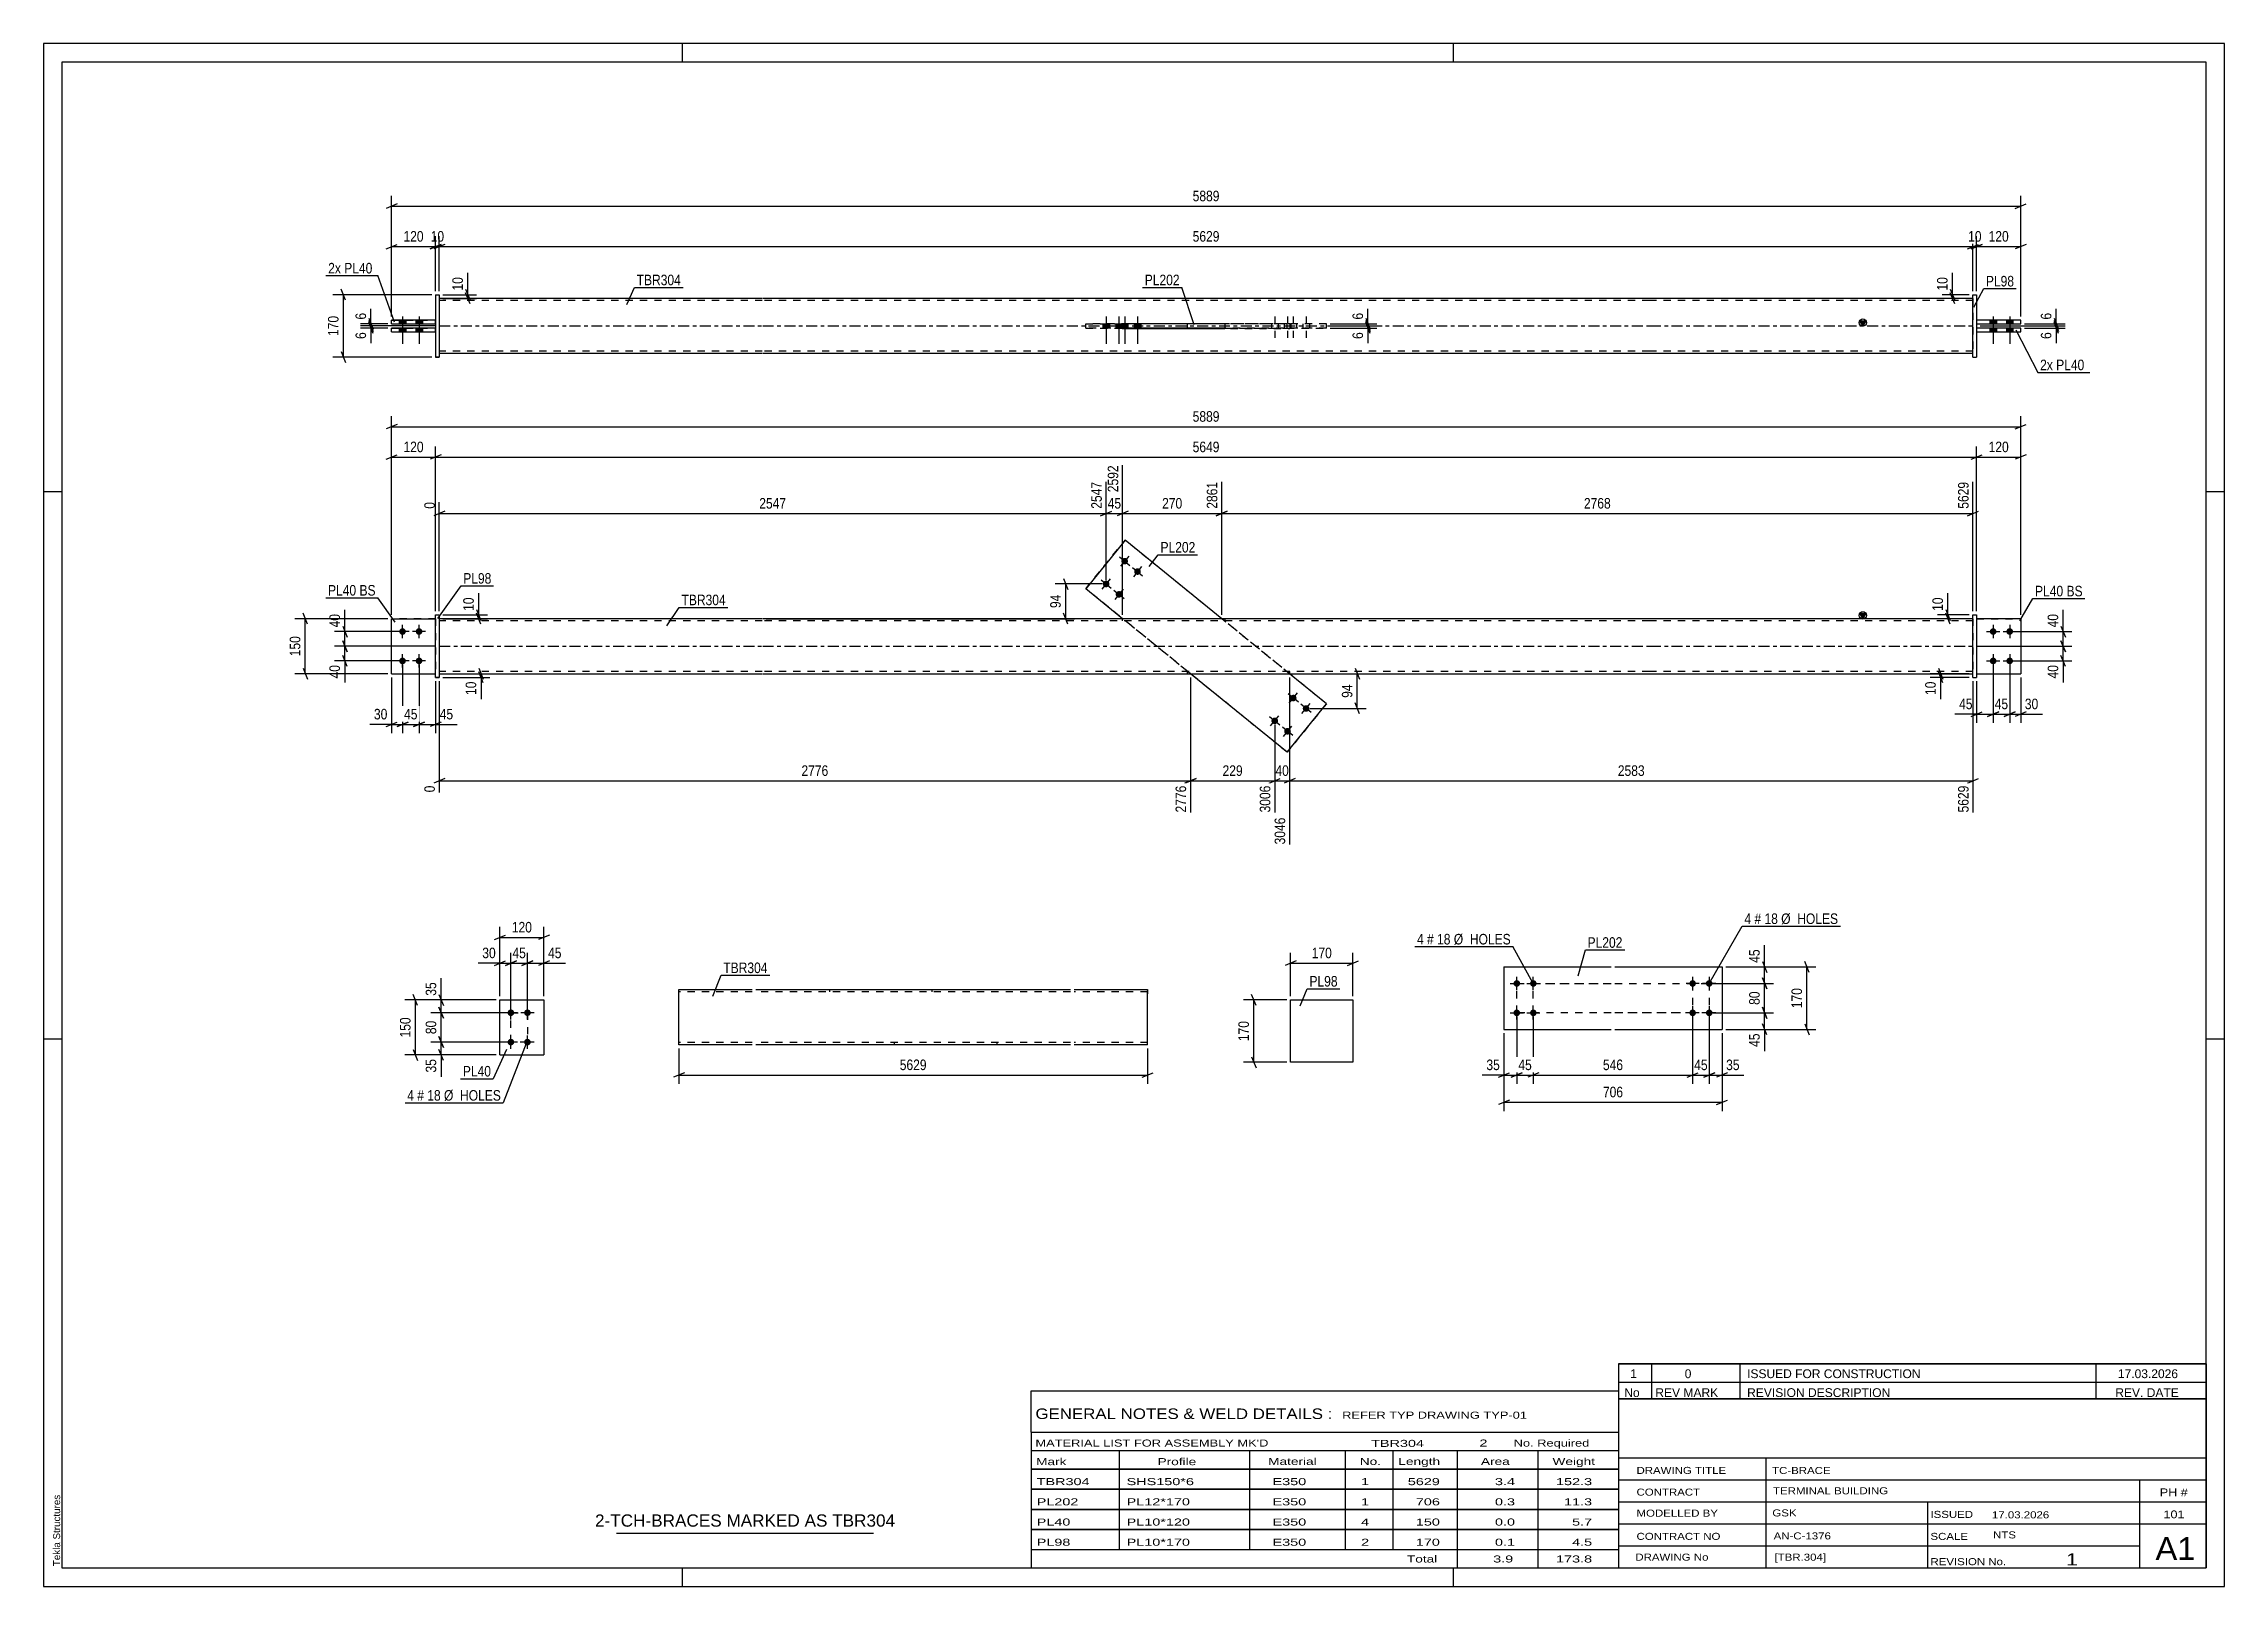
# Model space of a CAD drawing. Header units: millimetres. Extents: x 0 to 594, y 0 to 420.
import ezdxf

# ---------------------------------------------------------------- set-up
doc = ezdxf.new("R2010")
doc.units = ezdxf.units.MM
doc.linetypes.add('DXK_LINE_DOT2', pattern=[3.9198, 1.9599, -1.9599])
doc.linetypes.add('DXK_LINE_DOT3', pattern=[5.9187, 2.979, -0.9799, 0.9799, -0.9799])
doc.styles.add('Arial', font='arial.ttf', dxfattribs={"height": 0.2})
doc.styles.add('Arial Narrow', font='ARIALN.TTF', dxfattribs={"height": 0.2})

# ---------------------------------------------------------------- blocks, each defined once
blk = doc.blocks.new('Unknown-580609645-1130')
at = {"color": 5, "linetype": 'Continuous'}
for p, q in [((594, 420), (0, 420)), ((0, 420), (0, 0)), ((174, 415), (174, 420)), ((384, 415), (384, 420)), ((594, 0), (594, 420)), ((589, 415), (5, 415)), ((5, 415), (5, 5)), ((589, 5), (589, 415)), ((5, 298), (0, 298)), ((594, 298), (589, 298)), ((5, 149), (0, 149)), ((594, 149), (589, 149)), ((0, 0), (594, 0)), ((5, 5), (589, 5)), ((174, 0), (174, 5)), ((384, 0), (384, 5))]:
    blk.add_line(p, q, dxfattribs=at)
at = {"color": 174, "linetype": 'Continuous', "style": 'Arial'}
blk.add_text('Tekla Structures', height=1.9102, rotation=90, dxfattribs=at).set_placement((4.5, 5.5))
blk = doc.blocks.new('Part-580609645-2167 - 2161')
at = {"color": 2, "linetype": 'Continuous'}
for p, q in [((124.28, 144.67), (124.28, 159.67)), ((124.28, 159.67), (136.28, 159.67)), ((136.28, 159.67), (136.28, 144.67)), ((124.28, 144.67), (124.28, 144.67)), ((124.28, 144.67), (136.28, 144.67)), ((136.28, 144.67), (136.28, 144.67))]:
    blk.add_line(p, q, dxfattribs=at)
at = {"color": 7, "linetype": 'DXK_LINE_DOT2'}
for p, q in [((124.28, 159.67), (136.28, 159.67)), ((124.28, 144.67), (136.28, 144.67))]:
    blk.add_line(p, q, dxfattribs=at)
blk = doc.blocks.new('Bolt-580609645-2200 - 2161')
at = {"linetype": 'Continuous'}
for points in [[(127.28, 157.07), (127.46, 157.05), (127.64, 156.99), (127.81, 156.9), (127.95, 156.77), (128.06, 156.62), (128.13, 156.45), (128.17, 156.27), (128.17, 156.08), (128.13, 155.89), (128.06, 155.72), (127.95, 155.57), (127.81, 155.44), (127.64, 155.35), (127.46, 155.29), (127.28, 155.27), (127.09, 155.29), (126.91, 155.35), (126.75, 155.44), (126.61, 155.57), (126.5, 155.72), (126.42, 155.89), (126.38, 156.08), (126.38, 156.27), (126.42, 156.45), (126.5, 156.62), (126.61, 156.77), (126.75, 156.9), (126.91, 156.99), (127.09, 157.05)], [(131.78, 157.07), (131.96, 157.05), (132.14, 156.99), (132.31, 156.9), (132.45, 156.77), (132.56, 156.62), (132.63, 156.45), (132.67, 156.27), (132.67, 156.08), (132.63, 155.89), (132.56, 155.72), (132.45, 155.57), (132.31, 155.44), (132.14, 155.35), (131.96, 155.29), (131.78, 155.27), (131.59, 155.29), (131.41, 155.35), (131.25, 155.44), (131.11, 155.57), (131, 155.72), (130.92, 155.89), (130.88, 156.08), (130.88, 156.27), (130.92, 156.45), (131, 156.62), (131.11, 156.77), (131.25, 156.9), (131.41, 156.99), (131.59, 157.05)], [(127.28, 149.07), (127.46, 149.05), (127.64, 148.99), (127.81, 148.9), (127.95, 148.77), (128.06, 148.62), (128.13, 148.45), (128.17, 148.27), (128.17, 148.08), (128.13, 147.89), (128.06, 147.72), (127.95, 147.57), (127.81, 147.44), (127.64, 147.35), (127.46, 147.29), (127.28, 147.27), (127.09, 147.29), (126.91, 147.35), (126.75, 147.44), (126.61, 147.57), (126.5, 147.72), (126.42, 147.89), (126.38, 148.08), (126.38, 148.27), (126.42, 148.45), (126.5, 148.62), (126.61, 148.77), (126.75, 148.9), (126.91, 148.99), (127.09, 149.05)], [(131.78, 149.07), (131.96, 149.05), (132.14, 148.99), (132.31, 148.9), (132.45, 148.77), (132.56, 148.62), (132.63, 148.45), (132.67, 148.27), (132.67, 148.08), (132.63, 147.89), (132.56, 147.72), (132.45, 147.57), (132.31, 147.44), (132.14, 147.35), (131.96, 147.29), (131.78, 147.27), (131.59, 147.29), (131.41, 147.35), (131.25, 147.44), (131.11, 147.57), (131, 147.72), (130.92, 147.89), (130.88, 148.08), (130.88, 148.27), (130.92, 148.45), (131, 148.62), (131.11, 148.77), (131.25, 148.9), (131.41, 148.99), (131.59, 149.05)]]:
    blk.add_hatch(color=1, dxfattribs=at).paths.add_polyline_path(points)
at = {"color": 1, "linetype": 'Continuous'}
for p, q in [((129.08, 156.17), (125.48, 156.17)), ((127.28, 154.37), (127.28, 157.97)), ((133.58, 156.17), (129.98, 156.17)), ((131.78, 154.37), (131.78, 157.97)), ((127.28, 146.37), (127.28, 149.97)), ((131.78, 146.37), (131.78, 149.97)), ((129.08, 148.17), (125.48, 148.17)), ((133.58, 148.17), (129.98, 148.17))]:
    blk.add_line(p, q, dxfattribs=at)
blk = doc.blocks.new('Part-580609645-1695 - 1673')
at = {"color": 2, "linetype": 'Continuous'}
for p, q in [((538.52, 263.45), (526.52, 263.45)), ((538.52, 263.45), (538.52, 263.45)), ((538.52, 263.45), (538.52, 248.45)), ((526.52, 248.45), (538.52, 248.45))]:
    blk.add_line(p, q, dxfattribs=at)
at = {"color": 7, "linetype": 'DXK_LINE_DOT2'}
for p, q in [((526.52, 263.45), (538.52, 263.45)), ((526.52, 263.45), (526.52, 263.45)), ((526.52, 263.45), (526.52, 248.45)), ((526.52, 248.45), (538.52, 248.45))]:
    blk.add_line(p, q, dxfattribs=at)
blk = doc.blocks.new('Part-580609645-1679 - 1673')
at = {"color": 7, "linetype": 'DXK_LINE_DOT2'}
for p, q in [((94.76, 248.45), (94.76, 263.45)), ((94.76, 263.45), (106.76, 263.45)), ((106.76, 263.45), (94.76, 263.45)), ((106.76, 263.45), (106.76, 248.45)), ((94.76, 248.45), (94.76, 248.45)), ((94.76, 248.45), (106.76, 248.45)), ((94.76, 248.45), (106.76, 248.45)), ((106.76, 248.45), (106.76, 248.45))]:
    blk.add_line(p, q, dxfattribs=at)
blk = doc.blocks.new('Part-580609645-1700 - 1673')
at = {"linetype": 'Continuous'}
blk.add_hatch(color=2, dxfattribs=at).paths.add_polyline_path([(495.52, 263.45), (494.72, 264.85), (496.32, 264.85)])
at = {"color": 2, "linetype": 'Continuous'}
for p, q in [((195.76, 263.45), (107.76, 263.45)), ((437.42, 263.45), (195.86, 263.45)), ((525.52, 263.45), (437.52, 263.45)), ((495.52, 263.45), (494.72, 264.85)), ((494.72, 264.85), (496.32, 264.85)), ((496.32, 264.85), (495.52, 263.45)), ((107.76, 248.45), (195.76, 248.45)), ((195.86, 248.45), (437.42, 248.45)), ((437.52, 248.45), (525.52, 248.45))]:
    blk.add_line(p, q, dxfattribs=at)
at = {"color": 7, "linetype": 'DXK_LINE_DOT2'}
for p, q in [((107.76, 263.45), (107.76, 248.45)), ((195.76, 262.85), (107.76, 262.85)), ((437.42, 262.85), (195.86, 262.85)), ((293.81, 263.45), (293.81, 262.85)), ((321.73, 263.45), (321.73, 262.85)), ((525.52, 262.85), (437.52, 262.85)), ((525.52, 263.45), (525.52, 248.45)), ((195.76, 249.05), (107.76, 249.05)), ((437.42, 249.05), (195.86, 249.05)), ((311.55, 248.45), (311.55, 249.05)), ((339.47, 248.45), (339.47, 249.05)), ((525.52, 249.05), (437.52, 249.05))]:
    blk.add_line(p, q, dxfattribs=at)
at = {"color": 7, "linetype": 'DXK_LINE_DOT3'}
for p, q in [((107.76, 255.95), (195.76, 255.95)), ((195.86, 255.95), (437.42, 255.95)), ((437.52, 255.95), (525.52, 255.95))]:
    blk.add_line(p, q, dxfattribs=at)
at = {"color": 2, "linetype": 'Continuous'}
blk.add_circle((495.52, 264.35), 1, dxfattribs=at)
blk = doc.blocks.new('Part-580609645-1684 - 1673')
at = {"color": 2, "linetype": 'Continuous'}
for p, q in [((94.76, 248.45), (94.76, 263.45)), ((94.76, 263.45), (106.76, 263.45)), ((94.76, 248.45), (94.76, 248.45)), ((94.76, 248.45), (106.76, 248.45))]:
    blk.add_line(p, q, dxfattribs=at)
at = {"color": 7, "linetype": 'DXK_LINE_DOT2'}
for p, q in [((106.76, 263.45), (94.76, 263.45)), ((106.76, 263.45), (106.76, 248.45)), ((94.76, 248.45), (94.76, 248.45)), ((94.76, 248.45), (106.76, 248.45)), ((106.76, 248.45), (106.76, 248.45))]:
    blk.add_line(p, q, dxfattribs=at)
blk = doc.blocks.new('Part-580609645-1685 - 1673')
at = {"color": 2, "linetype": 'Continuous'}
for p, q in [((525.52, 264.45), (526.52, 264.45)), ((525.52, 247.45), (525.52, 264.45)), ((526.52, 264.45), (526.52, 247.45)), ((525.52, 247.45), (525.52, 247.45)), ((525.52, 247.45), (526.52, 247.45))]:
    blk.add_line(p, q, dxfattribs=at)
at = {"color": 7, "linetype": 'DXK_LINE_DOT2'}
for p, q in [((525.52, 264.45), (526.52, 264.45)), ((525.52, 247.45), (526.52, 247.45))]:
    blk.add_line(p, q, dxfattribs=at)
blk = doc.blocks.new('Part-580609645-1690 - 1673')
at = {"color": 7, "linetype": 'DXK_LINE_DOT2'}
for p, q in [((526.52, 263.45), (538.52, 263.45)), ((538.52, 263.45), (526.52, 263.45)), ((526.52, 263.45), (526.52, 263.45)), ((526.52, 263.45), (526.52, 248.45)), ((538.52, 263.45), (538.52, 263.45)), ((538.52, 263.45), (538.52, 248.45)), ((526.52, 248.45), (538.52, 248.45)), ((526.52, 248.45), (538.52, 248.45))]:
    blk.add_line(p, q, dxfattribs=at)
blk = doc.blocks.new('Bolt-580609645-1706 - 1673')
at = {"linetype": 'Continuous'}
for points in [[(295.02, 279.8), (295.16, 279.67), (295.26, 279.51), (295.33, 279.34), (295.36, 279.15), (295.35, 278.96), (295.3, 278.78), (295.21, 278.61), (295.09, 278.47), (294.95, 278.35), (294.78, 278.26), (294.6, 278.21), (294.41, 278.2), (294.22, 278.23), (294.05, 278.3), (293.89, 278.4), (293.76, 278.54), (293.65, 278.7), (293.59, 278.87), (293.56, 279.06), (293.57, 279.25), (293.62, 279.43), (293.7, 279.59), (293.82, 279.74), (293.97, 279.86), (294.13, 279.94), (294.32, 279.99), (294.5, 280), (294.69, 279.97), (294.87, 279.91)], [(289.98, 273.59), (290.12, 273.46), (290.22, 273.3), (290.28, 273.12), (290.31, 272.94), (290.3, 272.75), (290.26, 272.57), (290.17, 272.4), (290.05, 272.25), (289.9, 272.14), (289.74, 272.05), (289.56, 272), (289.37, 271.99), (289.18, 272.02), (289.01, 272.09), (288.85, 272.19), (288.72, 272.33), (288.61, 272.48), (288.55, 272.66), (288.52, 272.85), (288.53, 273.03), (288.58, 273.22), (288.66, 273.38), (288.78, 273.53), (288.93, 273.65), (289.09, 273.73), (289.28, 273.78), (289.46, 273.79), (289.65, 273.76), (289.82, 273.69)], [(298.52, 276.97), (298.65, 276.83), (298.75, 276.68), (298.82, 276.5), (298.85, 276.31), (298.84, 276.13), (298.79, 275.94), (298.7, 275.78), (298.59, 275.63), (298.44, 275.51), (298.27, 275.43), (298.09, 275.38), (297.9, 275.37), (297.72, 275.4), (297.54, 275.47), (297.38, 275.57), (297.25, 275.7), (297.15, 275.86), (297.08, 276.04), (297.05, 276.22), (297.06, 276.41), (297.11, 276.59), (297.2, 276.76), (297.31, 276.9), (297.46, 277.02), (297.63, 277.11), (297.81, 277.16), (298, 277.17), (298.18, 277.14), (298.36, 277.07)], [(293.48, 270.75), (293.61, 270.62), (293.71, 270.46), (293.78, 270.29), (293.81, 270.1), (293.8, 269.91), (293.75, 269.73), (293.66, 269.57), (293.55, 269.42), (293.4, 269.3), (293.23, 269.22), (293.05, 269.17), (292.86, 269.16), (292.68, 269.19), (292.5, 269.25), (292.34, 269.36), (292.21, 269.49), (292.11, 269.65), (292.04, 269.82), (292.01, 270.01), (292.02, 270.2), (292.07, 270.38), (292.16, 270.55), (292.27, 270.69), (292.42, 270.81), (292.59, 270.9), (292.77, 270.95), (292.96, 270.95), (293.14, 270.93), (293.32, 270.86)]]:
    blk.add_hatch(color=1, dxfattribs=at).paths.add_polyline_path(points)
at = {"color": 1, "linetype": 'Continuous'}
for p, q in [((293.06, 280.24), (295.85, 277.97)), ((295.59, 280.5), (293.32, 277.71)), ((288.02, 274.03), (290.81, 271.76)), ((290.55, 274.29), (288.28, 271.49)), ((296.55, 277.4), (299.35, 275.13)), ((299.08, 277.67), (296.82, 274.87)), ((291.51, 271.19), (294.31, 268.92)), ((294.04, 271.45), (291.78, 268.66))]:
    blk.add_line(p, q, dxfattribs=at)
blk = doc.blocks.new('Bolt-580609645-1707 - 1673')
at = {"linetype": 'Continuous'}
for points in [[(339.81, 241.14), (339.67, 241.27), (339.57, 241.43), (339.5, 241.61), (339.47, 241.79), (339.48, 241.98), (339.53, 242.16), (339.62, 242.33), (339.74, 242.48), (339.88, 242.59), (340.05, 242.68), (340.23, 242.73), (340.42, 242.74), (340.61, 242.71), (340.78, 242.64), (340.94, 242.54), (341.07, 242.41), (341.17, 242.25), (341.24, 242.07), (341.27, 241.89), (341.26, 241.7), (341.21, 241.52), (341.13, 241.35), (341.01, 241.2), (340.86, 241.08), (340.69, 241), (340.51, 240.95), (340.32, 240.94), (340.14, 240.97), (339.96, 241.04)], [(343.3, 238.3), (343.17, 238.44), (343.06, 238.6), (343, 238.77), (342.97, 238.96), (342.98, 239.15), (343.03, 239.33), (343.11, 239.49), (343.23, 239.64), (343.38, 239.76), (343.55, 239.84), (343.73, 239.89), (343.91, 239.9), (344.1, 239.87), (344.28, 239.81), (344.43, 239.7), (344.57, 239.57), (344.67, 239.41), (344.74, 239.24), (344.77, 239.05), (344.76, 238.86), (344.71, 238.68), (344.62, 238.51), (344.5, 238.37), (344.36, 238.25), (344.19, 238.16), (344.01, 238.11), (343.82, 238.1), (343.63, 238.13), (343.46, 238.2)], [(334.76, 234.93), (334.63, 235.06), (334.53, 235.22), (334.46, 235.4), (334.43, 235.58), (334.44, 235.77), (334.49, 235.95), (334.58, 236.12), (334.7, 236.26), (334.84, 236.38), (335.01, 236.47), (335.19, 236.52), (335.38, 236.53), (335.57, 236.5), (335.74, 236.43), (335.9, 236.33), (336.03, 236.19), (336.13, 236.04), (336.2, 235.86), (336.23, 235.67), (336.22, 235.49), (336.17, 235.3), (336.09, 235.14), (335.97, 234.99), (335.82, 234.87), (335.65, 234.79), (335.47, 234.74), (335.28, 234.73), (335.1, 234.76), (334.92, 234.83)], [(338.26, 232.09), (338.13, 232.23), (338.02, 232.38), (337.96, 232.56), (337.93, 232.75), (337.94, 232.93), (337.99, 233.12), (338.07, 233.28), (338.19, 233.43), (338.34, 233.55), (338.5, 233.63), (338.69, 233.68), (338.87, 233.69), (339.06, 233.66), (339.23, 233.59), (339.39, 233.49), (339.53, 233.36), (339.63, 233.2), (339.69, 233.02), (339.72, 232.84), (339.71, 232.65), (339.67, 232.47), (339.58, 232.3), (339.46, 232.15), (339.31, 232.04), (339.15, 231.95), (338.97, 231.9), (338.78, 231.89), (338.59, 231.92), (338.42, 231.99)]]:
    blk.add_hatch(color=1, dxfattribs=at).paths.add_polyline_path(points)
at = {"color": 1, "linetype": 'Continuous'}
for p, q in [((341.77, 240.71), (338.97, 242.97)), ((339.24, 240.44), (341.51, 243.24)), ((345.26, 237.87), (342.47, 240.14)), ((342.73, 237.61), (345, 240.4)), ((336.73, 234.49), (333.93, 236.76)), ((334.2, 234.23), (336.47, 237.03)), ((340.22, 231.66), (337.43, 233.93)), ((337.69, 231.39), (339.96, 234.19))]:
    blk.add_line(p, q, dxfattribs=at)
blk = doc.blocks.new('Bolt-580609645-1709 - 1673')
at = {"linetype": 'Continuous'}
for points in [[(97.76, 259.05), (97.57, 259.07), (97.4, 259.13), (97.23, 259.22), (97.09, 259.35), (96.98, 259.5), (96.91, 259.67), (96.87, 259.85), (96.87, 260.04), (96.91, 260.23), (96.98, 260.4), (97.09, 260.55), (97.23, 260.68), (97.4, 260.77), (97.57, 260.83), (97.76, 260.85), (97.95, 260.83), (98.13, 260.77), (98.29, 260.68), (98.43, 260.55), (98.54, 260.4), (98.62, 260.23), (98.66, 260.04), (98.66, 259.85), (98.62, 259.67), (98.54, 259.5), (98.43, 259.35), (98.29, 259.22), (98.13, 259.13), (97.95, 259.07)], [(102.26, 259.05), (102.07, 259.07), (101.9, 259.13), (101.73, 259.22), (101.59, 259.35), (101.48, 259.5), (101.41, 259.67), (101.37, 259.85), (101.37, 260.04), (101.41, 260.23), (101.48, 260.4), (101.59, 260.55), (101.73, 260.68), (101.9, 260.77), (102.07, 260.83), (102.26, 260.85), (102.45, 260.83), (102.63, 260.77), (102.79, 260.68), (102.93, 260.55), (103.04, 260.4), (103.12, 260.23), (103.16, 260.04), (103.16, 259.85), (103.12, 259.67), (103.04, 259.5), (102.93, 259.35), (102.79, 259.22), (102.63, 259.13), (102.45, 259.07)], [(97.76, 251.05), (97.57, 251.07), (97.4, 251.13), (97.23, 251.22), (97.09, 251.35), (96.98, 251.5), (96.91, 251.67), (96.87, 251.85), (96.87, 252.04), (96.91, 252.23), (96.98, 252.4), (97.09, 252.55), (97.23, 252.68), (97.4, 252.77), (97.57, 252.83), (97.76, 252.85), (97.95, 252.83), (98.13, 252.77), (98.29, 252.68), (98.43, 252.55), (98.54, 252.4), (98.62, 252.23), (98.66, 252.04), (98.66, 251.85), (98.62, 251.67), (98.54, 251.5), (98.43, 251.35), (98.29, 251.22), (98.13, 251.13), (97.95, 251.07)], [(102.26, 251.05), (102.07, 251.07), (101.9, 251.13), (101.73, 251.22), (101.59, 251.35), (101.48, 251.5), (101.41, 251.67), (101.37, 251.85), (101.37, 252.04), (101.41, 252.23), (101.48, 252.4), (101.59, 252.55), (101.73, 252.68), (101.9, 252.77), (102.07, 252.83), (102.26, 252.85), (102.45, 252.83), (102.63, 252.77), (102.79, 252.68), (102.93, 252.55), (103.04, 252.4), (103.12, 252.23), (103.16, 252.04), (103.16, 251.85), (103.12, 251.67), (103.04, 251.5), (102.93, 251.35), (102.79, 251.22), (102.63, 251.13), (102.45, 251.07)]]:
    blk.add_hatch(color=1, dxfattribs=at).paths.add_polyline_path(points)
at = {"color": 1, "linetype": 'Continuous'}
for p, q in [((97.76, 258.15), (97.76, 261.75)), ((102.26, 258.15), (102.26, 261.75)), ((99.56, 259.95), (95.96, 259.95)), ((104.06, 259.95), (100.46, 259.95)), ((99.56, 251.95), (95.96, 251.95)), ((97.76, 250.15), (97.76, 253.75)), ((104.06, 251.95), (100.46, 251.95)), ((102.26, 250.15), (102.26, 253.75))]:
    blk.add_line(p, q, dxfattribs=at)
blk = doc.blocks.new('Bolt-580609645-1710 - 1673')
at = {"linetype": 'Continuous'}
for points in [[(531.02, 260.85), (531.21, 260.83), (531.39, 260.77), (531.55, 260.68), (531.69, 260.55), (531.8, 260.4), (531.88, 260.23), (531.92, 260.04), (531.92, 259.85), (531.88, 259.67), (531.8, 259.5), (531.69, 259.35), (531.55, 259.22), (531.39, 259.13), (531.21, 259.07), (531.02, 259.05), (530.83, 259.07), (530.65, 259.13), (530.49, 259.22), (530.35, 259.35), (530.24, 259.5), (530.16, 259.67), (530.12, 259.85), (530.12, 260.04), (530.16, 260.23), (530.24, 260.4), (530.35, 260.55), (530.49, 260.68), (530.65, 260.77), (530.83, 260.83)], [(535.52, 260.85), (535.71, 260.83), (535.89, 260.77), (536.05, 260.68), (536.19, 260.55), (536.3, 260.4), (536.38, 260.23), (536.42, 260.04), (536.42, 259.85), (536.38, 259.67), (536.3, 259.5), (536.19, 259.35), (536.05, 259.22), (535.89, 259.13), (535.71, 259.07), (535.52, 259.05), (535.33, 259.07), (535.15, 259.13), (534.99, 259.22), (534.85, 259.35), (534.74, 259.5), (534.66, 259.67), (534.62, 259.85), (534.62, 260.04), (534.66, 260.23), (534.74, 260.4), (534.85, 260.55), (534.99, 260.68), (535.15, 260.77), (535.33, 260.83)], [(531.02, 252.85), (531.21, 252.83), (531.39, 252.77), (531.55, 252.68), (531.69, 252.55), (531.8, 252.4), (531.88, 252.23), (531.92, 252.04), (531.92, 251.85), (531.88, 251.67), (531.8, 251.5), (531.69, 251.35), (531.55, 251.22), (531.39, 251.13), (531.21, 251.07), (531.02, 251.05), (530.83, 251.07), (530.65, 251.13), (530.49, 251.22), (530.35, 251.35), (530.24, 251.5), (530.16, 251.67), (530.12, 251.85), (530.12, 252.04), (530.16, 252.23), (530.24, 252.4), (530.35, 252.55), (530.49, 252.68), (530.65, 252.77), (530.83, 252.83)], [(535.52, 252.85), (535.71, 252.83), (535.89, 252.77), (536.05, 252.68), (536.19, 252.55), (536.3, 252.4), (536.38, 252.23), (536.42, 252.04), (536.42, 251.85), (536.38, 251.67), (536.3, 251.5), (536.19, 251.35), (536.05, 251.22), (535.89, 251.13), (535.71, 251.07), (535.52, 251.05), (535.33, 251.07), (535.15, 251.13), (534.99, 251.22), (534.85, 251.35), (534.74, 251.5), (534.66, 251.67), (534.62, 251.85), (534.62, 252.04), (534.66, 252.23), (534.74, 252.4), (534.85, 252.55), (534.99, 252.68), (535.15, 252.77), (535.33, 252.83)]]:
    blk.add_hatch(color=1, dxfattribs=at).paths.add_polyline_path(points)
at = {"color": 1, "linetype": 'Continuous'}
for p, q in [((531.02, 261.75), (531.02, 258.15)), ((535.52, 261.75), (535.52, 258.15)), ((529.22, 259.95), (532.82, 259.95)), ((533.72, 259.95), (537.32, 259.95)), ((529.22, 251.95), (532.82, 251.95)), ((531.02, 253.75), (531.02, 250.15)), ((533.72, 251.95), (537.32, 251.95)), ((535.52, 253.75), (535.52, 250.15))]:
    blk.add_line(p, q, dxfattribs=at)
blk = doc.blocks.new('Part-580609645-1715 - 1673')
at = {"color": 2, "linetype": 'Continuous'}
for p, q in [((294.57, 284.8), (283.86, 271.6)), ((294.57, 284.8), (294.57, 284.8)), ((320.89, 263.45), (294.57, 284.8)), ((293.91, 263.45), (283.86, 271.6)), ((283.86, 271.6), (283.86, 271.6)), ((338.71, 227.09), (312.39, 248.45)), ((349.42, 240.29), (339.37, 248.45)), ((338.71, 227.09), (349.42, 240.29)), ((349.42, 240.29), (349.42, 240.29)), ((338.71, 227.09), (338.71, 227.09))]:
    blk.add_line(p, q, dxfattribs=at)
at = {"color": 7, "linetype": 'DXK_LINE_DOT2'}
for p, q in [((283.86, 271.6), (294.57, 284.8)), ((349.42, 240.29), (294.57, 284.8)), ((338.71, 227.09), (283.86, 271.6)), ((312.39, 248.45), (293.91, 263.45)), ((339.37, 248.45), (320.89, 263.45)), ((349.42, 240.29), (338.71, 227.09))]:
    blk.add_line(p, q, dxfattribs=at)
blk = doc.blocks.new('Part-580609645-1720 - 1673')
at = {"color": 2, "linetype": 'Continuous'}
for p, q in [((106.76, 264.45), (107.76, 264.45)), ((106.76, 247.45), (106.76, 264.45)), ((107.76, 264.45), (107.76, 264.45)), ((107.76, 264.45), (107.76, 247.45)), ((106.76, 247.45), (107.76, 247.45))]:
    blk.add_line(p, q, dxfattribs=at)
at = {"color": 7, "linetype": 'DXK_LINE_DOT2'}
for p, q in [((106.76, 264.45), (107.76, 264.45)), ((107.76, 247.45), (106.76, 247.45)), ((106.76, 247.45), (106.76, 247.45)), ((107.76, 247.45), (107.76, 247.45))]:
    blk.add_line(p, q, dxfattribs=at)
blk = doc.blocks.new('Part-580609645-1418 - 1367')
at = {"color": 2, "linetype": 'Continuous'}
for p, q in [((94.76, 341.55), (94.76, 342.55)), ((106.76, 342.55), (94.76, 342.55)), ((94.76, 341.55), (94.76, 341.55)), ((94.76, 341.55), (106.76, 341.55))]:
    blk.add_line(p, q, dxfattribs=at)
at = {"color": 7, "linetype": 'DXK_LINE_DOT2'}
for p, q in [((94.76, 342.55), (106.76, 342.55)), ((94.76, 341.55), (106.76, 341.55)), ((106.76, 341.55), (106.76, 342.55))]:
    blk.add_line(p, q, dxfattribs=at)
blk = doc.blocks.new('Bolt-580609645-1370 - 1367')
at = {"linetype": 'Continuous'}
for points in [[(96.86, 343.75), (98.66, 343.75), (98.66, 344.75), (96.86, 344.75)], [(96.86, 343.75), (98.66, 343.75), (98.66, 344.75), (96.86, 344.75)], [(101.36, 343.75), (103.16, 343.75), (103.16, 344.75), (101.36, 344.75)], [(101.36, 343.75), (103.16, 343.75), (103.16, 344.75), (101.36, 344.75)], [(96.86, 341.55), (98.66, 341.55), (98.66, 342.55), (96.86, 342.55)], [(96.86, 341.55), (98.66, 341.55), (98.66, 342.55), (96.86, 342.55)], [(101.36, 341.55), (103.16, 341.55), (103.16, 342.55), (101.36, 342.55)], [(101.36, 341.55), (103.16, 341.55), (103.16, 342.55), (101.36, 342.55)]]:
    blk.add_hatch(color=1, dxfattribs=at).paths.add_polyline_path(points)
at = {"color": 1, "linetype": 'Continuous'}
for p, q in [((96.86, 344.75), (96.86, 343.75)), ((96.86, 344.75), (96.86, 343.75)), ((97.76, 345.75), (97.76, 338.25)), ((97.76, 345.75), (97.76, 338.25)), ((98.66, 344.75), (98.66, 343.75)), ((98.66, 344.75), (98.66, 343.75)), ((101.36, 344.75), (101.36, 343.75)), ((101.36, 344.75), (101.36, 343.75)), ((102.26, 345.75), (102.26, 338.25)), ((102.26, 345.75), (102.26, 338.25)), ((103.16, 344.75), (103.16, 343.75)), ((103.16, 344.75), (103.16, 343.75)), ((96.86, 342.55), (96.86, 341.55)), ((96.86, 342.55), (96.86, 341.55)), ((98.66, 342.55), (98.66, 341.55)), ((98.66, 342.55), (98.66, 341.55)), ((101.36, 342.55), (101.36, 341.55)), ((101.36, 342.55), (101.36, 341.55)), ((103.16, 342.55), (103.16, 341.55)), ((103.16, 342.55), (103.16, 341.55))]:
    blk.add_line(p, q, dxfattribs=at)
blk = doc.blocks.new('Bolt-580609645-1435 - 1367')
at = {"color": 1, "linetype": 'DXK_LINE_DOT2'}
for p, q in [((335.33, 345.75), (335.33, 338.25)), ((338.83, 345.75), (338.83, 338.25)), ((340.37, 345.75), (340.37, 338.25)), ((343.87, 345.75), (343.87, 338.25)), ((334.43, 343.75), (334.43, 342.55)), ((336.23, 343.75), (336.23, 342.55)), ((337.93, 343.75), (337.93, 342.55)), ((339.47, 343.75), (339.47, 342.55)), ((339.73, 343.75), (339.73, 342.55)), ((341.27, 343.75), (341.27, 342.55)), ((342.97, 343.75), (342.97, 342.55)), ((344.77, 343.75), (344.77, 342.55))]:
    blk.add_line(p, q, dxfattribs=at)
blk = doc.blocks.new('Bolt-580609645-1371 - 1367')
at = {"linetype": 'Continuous'}
for points in [[(531.92, 344.75), (530.12, 344.75), (530.12, 343.75), (531.92, 343.75)], [(531.92, 344.75), (530.12, 344.75), (530.12, 343.75), (531.92, 343.75)], [(536.42, 344.75), (534.62, 344.75), (534.62, 343.75), (536.42, 343.75)], [(536.42, 344.75), (534.62, 344.75), (534.62, 343.75), (536.42, 343.75)], [(531.92, 342.55), (530.12, 342.55), (530.12, 341.55), (531.92, 341.55)], [(531.92, 342.55), (530.12, 342.55), (530.12, 341.55), (531.92, 341.55)], [(536.42, 342.55), (534.62, 342.55), (534.62, 341.55), (536.42, 341.55)], [(536.42, 342.55), (534.62, 342.55), (534.62, 341.55), (536.42, 341.55)]]:
    blk.add_hatch(color=1, dxfattribs=at).paths.add_polyline_path(points)
at = {"color": 1, "linetype": 'Continuous'}
for p, q in [((530.12, 344.75), (530.12, 343.75)), ((530.12, 344.75), (530.12, 343.75)), ((531.02, 345.75), (531.02, 338.25)), ((531.02, 345.75), (531.02, 338.25)), ((531.92, 344.75), (531.92, 343.75)), ((531.92, 344.75), (531.92, 343.75)), ((534.62, 344.75), (534.62, 343.75)), ((534.62, 344.75), (534.62, 343.75)), ((535.52, 345.75), (535.52, 338.25)), ((535.52, 345.75), (535.52, 338.25)), ((536.42, 344.75), (536.42, 343.75)), ((536.42, 344.75), (536.42, 343.75)), ((530.12, 342.55), (530.12, 341.55)), ((530.12, 342.55), (530.12, 341.55)), ((531.92, 342.55), (531.92, 341.55)), ((531.92, 342.55), (531.92, 341.55)), ((534.62, 342.55), (534.62, 341.55)), ((534.62, 342.55), (534.62, 341.55)), ((536.42, 342.55), (536.42, 341.55)), ((536.42, 342.55), (536.42, 341.55))]:
    blk.add_line(p, q, dxfattribs=at)
blk = doc.blocks.new('Part-580609645-1456 - 1367')
at = {"linetype": 'Continuous'}
blk.add_hatch(color=2, dxfattribs=at).paths.add_polyline_path([(495.52, 343.15), (494.72, 344.55), (496.32, 344.55)])
at = {"color": 2, "linetype": 'Continuous'}
for p, q in [((195.76, 350.65), (107.76, 350.65)), ((437.42, 350.65), (195.86, 350.65)), ((525.52, 350.65), (437.52, 350.65)), ((495.52, 343.15), (494.72, 344.55)), ((494.72, 344.55), (496.32, 344.55)), ((496.32, 344.55), (495.52, 343.15)), ((293.81, 343.76), (293.81, 343.85)), ((293.81, 343.85), (293.81, 343.85)), ((293.81, 343.85), (321.73, 343.85)), ((293.81, 342.56), (293.81, 342.45)), ((293.81, 342.45), (321.73, 342.45)), ((311.55, 343.85), (311.55, 343.75)), ((311.55, 342.45), (311.55, 342.55)), ((321.73, 343.85), (321.73, 342.45)), ((195.76, 335.65), (107.76, 335.65)), ((437.42, 335.65), (195.86, 335.65)), ((525.52, 335.65), (437.52, 335.65))]:
    blk.add_line(p, q, dxfattribs=at)
at = {"color": 7, "linetype": 'DXK_LINE_DOT2'}
for p, q in [((107.76, 350.65), (107.76, 335.65)), ((525.52, 350.65), (525.52, 335.65)), ((195.76, 350.05), (107.76, 350.05)), ((437.42, 350.05), (195.86, 350.05)), ((525.52, 350.05), (437.52, 350.05)), ((293.81, 342.56), (293.81, 343.85)), ((293.81, 343.85), (321.73, 343.85)), ((293.81, 342.45), (321.73, 342.45)), ((311.55, 343.85), (339.47, 343.85)), ((311.55, 343.85), (311.55, 343.85)), ((311.55, 343.85), (339.47, 343.85)), ((311.55, 343.75), (311.55, 343.85)), ((311.55, 342.55), (311.55, 343.75)), ((311.55, 342.45), (311.55, 342.45)), ((311.55, 342.45), (311.55, 342.45)), ((339.47, 342.45), (311.55, 342.45)), ((311.55, 342.45), (339.47, 342.45)), ((339.47, 343.85), (339.47, 342.45)), ((195.76, 336.25), (107.76, 336.25)), ((437.42, 336.25), (195.86, 336.25)), ((525.52, 336.25), (437.52, 336.25))]:
    blk.add_line(p, q, dxfattribs=at)
at = {"color": 7, "linetype": 'DXK_LINE_DOT3'}
for p, q in [((107.76, 343.15), (195.76, 343.15)), ((195.86, 343.15), (437.42, 343.15)), ((437.52, 343.15), (525.52, 343.15))]:
    blk.add_line(p, q, dxfattribs=at)
at = {"color": 2, "linetype": 'Continuous'}
blk.add_circle((495.52, 344.05), 1, dxfattribs=at)
blk = doc.blocks.new('Part-580609645-1413 - 1367')
at = {"color": 2, "linetype": 'Continuous'}
for p, q in [((94.76, 343.75), (94.76, 344.75)), ((106.76, 344.75), (94.76, 344.75)), ((94.76, 343.75), (94.76, 343.75)), ((94.76, 343.75), (106.76, 343.75))]:
    blk.add_line(p, q, dxfattribs=at)
at = {"color": 7, "linetype": 'DXK_LINE_DOT2'}
for p, q in [((94.76, 344.75), (106.76, 344.75)), ((106.76, 343.75), (106.76, 344.75)), ((94.76, 343.75), (106.76, 343.75))]:
    blk.add_line(p, q, dxfattribs=at)
blk = doc.blocks.new('Part-580609645-1461 - 1367')
at = {"color": 2, "linetype": 'Continuous'}
for p, q in [((538.52, 342.55), (526.52, 342.55)), ((526.52, 341.55), (538.52, 341.55)), ((538.52, 341.55), (538.52, 342.55))]:
    blk.add_line(p, q, dxfattribs=at)
at = {"color": 7, "linetype": 'DXK_LINE_DOT2'}
for p, q in [((526.52, 342.55), (526.52, 341.55)), ((538.52, 342.55), (526.52, 342.55)), ((526.52, 341.55), (538.52, 341.55))]:
    blk.add_line(p, q, dxfattribs=at)
blk = doc.blocks.new('Part-580609645-1397 - 1367')
at = {"color": 7, "linetype": 'DXK_LINE_DOT2'}
for p, q in [((283.86, 343.75), (294.57, 343.76)), ((338.71, 343.75), (283.86, 343.75)), ((294.57, 342.56), (283.86, 342.55)), ((283.86, 342.55), (338.71, 342.55)), ((349.42, 343.75), (321.73, 343.75)), ((349.42, 342.55), (321.73, 342.55)), ((338.71, 342.55), (338.71, 343.75)), ((349.42, 343.75), (338.71, 343.75)), ((338.71, 342.55), (349.42, 342.55)), ((349.42, 342.55), (349.42, 343.75))]:
    blk.add_line(p, q, dxfattribs=at)
at = {"color": 2, "linetype": 'Continuous'}
for p, q in [((283.86, 342.55), (283.86, 343.75)), ((294.57, 342.56), (294.57, 343.76)), ((321.73, 343.75), (294.57, 343.76)), ((321.73, 342.55), (294.57, 342.56))]:
    blk.add_line(p, q, dxfattribs=at)
blk = doc.blocks.new('Part-580609645-1398 - 1367')
at = {"color": 2, "linetype": 'Continuous'}
for p, q in [((106.76, 351.65), (107.76, 351.65)), ((106.76, 351.65), (106.76, 334.65)), ((107.76, 351.65), (107.76, 351.65)), ((107.76, 351.65), (107.76, 334.65)), ((107.76, 334.65), (106.76, 334.65)), ((106.76, 334.65), (106.76, 334.65))]:
    blk.add_line(p, q, dxfattribs=at)
at = {"color": 7, "linetype": 'DXK_LINE_DOT2'}
for p, q in [((106.76, 351.65), (107.76, 351.65)), ((106.76, 334.65), (107.76, 334.65)), ((106.76, 334.65), (106.76, 334.65))]:
    blk.add_line(p, q, dxfattribs=at)
blk = doc.blocks.new('Part-580609645-1433 - 1367')
at = {"color": 2, "linetype": 'Continuous'}
for p, q in [((525.52, 351.65), (525.52, 351.65)), ((525.52, 334.65), (525.52, 351.65)), ((525.52, 351.65), (526.52, 351.65)), ((526.52, 351.65), (526.52, 351.65)), ((526.52, 351.65), (526.52, 334.65)), ((525.52, 334.65), (526.52, 334.65)), ((525.52, 334.65), (525.52, 334.65)), ((526.52, 334.65), (526.52, 334.65))]:
    blk.add_line(p, q, dxfattribs=at)
at = {"color": 7, "linetype": 'DXK_LINE_DOT2'}
for p, q in [((525.52, 351.65), (526.52, 351.65)), ((525.52, 334.65), (526.52, 334.65)), ((526.52, 334.65), (526.52, 334.65))]:
    blk.add_line(p, q, dxfattribs=at)
blk = doc.blocks.new('Bolt-580609645-1436 - 1367')
at = {"linetype": 'Continuous'}
for points in [[(290.32, 343.75), (288.52, 343.75), (288.52, 342.55), (290.32, 342.55)], [(293.81, 343.75), (292.01, 343.75), (292.01, 342.55), (293.81, 342.55)], [(295.36, 343.75), (293.56, 343.75), (293.56, 342.55), (295.36, 342.55)], [(298.85, 343.75), (297.05, 343.75), (297.05, 342.55), (298.85, 342.55)]]:
    blk.add_hatch(color=1, dxfattribs=at).paths.add_polyline_path(points)
at = {"color": 1, "linetype": 'Continuous'}
for p, q in [((289.42, 345.75), (289.42, 338.25)), ((292.91, 345.75), (292.91, 338.25)), ((294.46, 345.75), (294.46, 338.25)), ((297.95, 345.75), (297.95, 338.25)), ((288.52, 343.75), (288.52, 342.55)), ((290.32, 343.75), (290.32, 342.55)), ((292.01, 343.75), (292.01, 342.55)), ((293.56, 343.75), (293.56, 342.55)), ((293.81, 343.75), (293.81, 342.55)), ((295.36, 343.75), (295.36, 342.55)), ((297.05, 343.75), (297.05, 342.55)), ((298.85, 343.75), (298.85, 342.55))]:
    blk.add_line(p, q, dxfattribs=at)
blk = doc.blocks.new('Part-580609645-1466 - 1367')
at = {"color": 2, "linetype": 'Continuous'}
for p, q in [((538.52, 344.75), (526.52, 344.75)), ((538.52, 343.75), (538.52, 344.75)), ((526.52, 343.75), (538.52, 343.75))]:
    blk.add_line(p, q, dxfattribs=at)
at = {"color": 7, "linetype": 'DXK_LINE_DOT2'}
for p, q in [((526.52, 344.75), (526.52, 343.75)), ((538.52, 344.75), (526.52, 344.75)), ((526.52, 343.75), (538.52, 343.75))]:
    blk.add_line(p, q, dxfattribs=at)
blk = doc.blocks.new('Bolt-580609645-2463 - 2457')
at = {"linetype": 'Continuous'}
for points in [[(401.27, 165.04, -1), (401.27, 163.24, -1)], [(405.77, 165.04, -1), (405.77, 163.24, -1)], [(401.27, 157.04, -1), (401.27, 155.24, -1)], [(405.77, 157.04, -1), (405.77, 155.24, -1)]]:
    blk.add_hatch(color=1, dxfattribs=at).paths.add_polyline_path(points)
at = {"color": 1, "linetype": 'Continuous'}
for p, q in [((399.47, 164.14), (403.07, 164.14)), ((401.27, 162.34), (401.27, 165.94)), ((403.97, 164.14), (407.57, 164.14)), ((405.77, 162.34), (405.77, 165.94)), ((399.47, 156.14), (403.07, 156.14)), ((401.27, 154.34), (401.27, 157.94)), ((403.97, 156.14), (407.57, 156.14)), ((405.77, 154.34), (405.77, 157.94))]:
    blk.add_line(p, q, dxfattribs=at)
blk = doc.blocks.new('Bolt-580609645-2468 - 2457')
at = {"linetype": 'Continuous'}
for points in [[(449.17, 163.24, -1), (449.17, 165.04, -1)], [(453.67, 163.24, -1), (453.67, 165.04, -1)], [(449.17, 155.24, -1), (449.17, 157.04, -1)], [(453.67, 155.24, -1), (453.67, 157.04, -1)]]:
    blk.add_hatch(color=1, dxfattribs=at).paths.add_polyline_path(points)
at = {"color": 1, "linetype": 'Continuous'}
for p, q in [((450.97, 164.14), (447.37, 164.14)), ((449.17, 165.94), (449.17, 162.34)), ((455.47, 164.14), (451.87, 164.14)), ((453.67, 165.94), (453.67, 162.34)), ((450.97, 156.14), (447.37, 156.14)), ((449.17, 157.94), (449.17, 154.34)), ((455.47, 156.14), (451.87, 156.14)), ((453.67, 157.94), (453.67, 154.34))]:
    blk.add_line(p, q, dxfattribs=at)
blk = doc.blocks.new('Part-580609645-2473 - 2457')
at = {"color": 2, "linetype": 'Continuous'}
for p, q in [((397.77, 168.64), (397.77, 151.64)), ((397.77, 168.64), (426.97, 168.64)), ((427.97, 168.64), (457.17, 168.64)), ((457.17, 168.64), (457.17, 151.64)), ((397.77, 151.64), (426.97, 151.64)), ((427.97, 151.64), (457.17, 151.64))]:
    blk.add_line(p, q, dxfattribs=at)
blk = doc.blocks.new('Part-580609645-2404 - 2398')
at = {"color": 2, "linetype": 'Continuous'}
for p, q in [((339.65, 159.67), (356.65, 159.67)), ((339.65, 142.67), (339.65, 159.67)), ((356.65, 159.67), (356.65, 142.67)), ((356.65, 142.67), (339.65, 142.67))]:
    blk.add_line(p, q, dxfattribs=at)
blk = doc.blocks.new('Part-580609645-2436 - 2428')
at = {"color": 2, "linetype": 'Continuous'}
for p, q in [((173.03, 147.56), (173.03, 162.47)), ((173.03, 162.47), (193.03, 162.47)), ((194.03, 162.47), (279.69, 162.47)), ((280.69, 162.47), (300.69, 162.47)), ((300.69, 162.47), (300.69, 162.38)), ((300.69, 162.38), (300.69, 161.27)), ((300.69, 147.47), (300.69, 161.27)), ((173.03, 147.47), (173.03, 147.56)), ((193.03, 147.47), (173.03, 147.47)), ((279.69, 147.47), (194.03, 147.47)), ((300.69, 147.47), (280.69, 147.47))]:
    blk.add_line(p, q, dxfattribs=at)
at = {"color": 7, "linetype": 'DXK_LINE_DOT2'}
for p, q in [((193.03, 161.87), (173.03, 161.87)), ((279.69, 161.87), (194.03, 161.87)), ((214.03, 162.47), (214.03, 161.87)), ((241.94, 162.47), (241.94, 161.87)), ((300.69, 161.87), (280.69, 161.87)), ((300.69, 161.27), (300.69, 162.12)), ((173.03, 148.07), (173.03, 148.12)), ((193.03, 148.07), (173.03, 148.07)), ((173.03, 147.47), (173.03, 147.47)), ((279.69, 148.07), (194.03, 148.07)), ((231.77, 147.47), (231.77, 148.07)), ((259.69, 147.47), (259.69, 148.07)), ((300.69, 148.07), (280.69, 148.07)), ((300.69, 148.07), (300.69, 148.12))]:
    blk.add_line(p, q, dxfattribs=at)
blk = doc.blocks.new('Rectangle-580609645-2384 - 2161')
at = {"color": 1, "linetype": 'DXK_LINE_DOT2'}
blk.add_lwpolyline([(127.28, 156.17), (131.78, 156.17), (131.78, 148.17), (127.28, 148.17), (127.28, 156.17)], close=True, dxfattribs=at)
blk = doc.blocks.new('Rectangle-580609645-2559 - 2457')
at = {"color": 1, "linetype": 'DXK_LINE_DOT2'}
for p, q in [((401.27, 164.14), (426.97, 164.14)), ((401.27, 156.14), (401.27, 164.14)), ((427.97, 164.14), (453.67, 164.14)), ((453.67, 164.14), (453.67, 156.14)), ((426.97, 156.14), (401.27, 156.14)), ((453.67, 156.14), (427.97, 156.14))]:
    blk.add_line(p, q, dxfattribs=at)
blk = doc.blocks.new('Rectangle-580609645-2549 - 2457')
at = {"color": 1, "linetype": 'DXK_LINE_DOT2'}
for p, q in [((405.77, 164.14), (426.97, 164.14)), ((405.77, 156.14), (405.77, 164.14)), ((427.97, 164.14), (449.17, 164.14)), ((449.17, 164.14), (449.17, 156.14)), ((426.97, 156.14), (405.77, 156.14)), ((449.17, 156.14), (427.97, 156.14))]:
    blk.add_line(p, q, dxfattribs=at)
blk = doc.blocks.new('StraightDimension-580609645-2344 - 2161')
at = {"color": 7, "linetype": 'Continuous'}
for p, q in [((127.28, 157.17), (127.28, 172.52)), ((131.78, 157.17), (131.78, 172.52)), ((125.78, 169.07), (128.78, 170.27)), ((127.28, 169.67), (131.78, 169.67)), ((133.28, 170.27), (130.28, 169.07))]:
    blk.add_line(p, q, dxfattribs=at)
at = {"color": 0}
blk.add_wipeout([(131.95, 170.42), (131.95, 174.62), (127.1, 174.62), (127.1, 170.42)], dxfattribs=at)
at = {"color": 3, "style": 'Arial Narrow'}
blk.add_text('45', height=2.863, dxfattribs=at).set_placement((127.7, 171.02))
blk = doc.blocks.new('StraightDimension-580609645-2300 - 2161')
at = {"color": 7, "linetype": 'Continuous'}
for p, q in [((107.68, 161.17), (108.88, 158.17)), ((123.28, 159.67), (105.43, 159.67)), ((126.28, 156.17), (105.43, 156.17)), ((108.88, 154.67), (107.68, 157.67)), ((108.28, 156.17), (108.28, 159.67))]:
    blk.add_line(p, q, dxfattribs=at)
at = {"color": 0}
blk.add_wipeout([(107.53, 165.05), (103.33, 165.05), (103.33, 160.2), (107.53, 160.2)], dxfattribs=at)
at = {"color": 7, "linetype": 'Continuous'}
blk.add_line((108.28, 159.67), (108.28, 165.58), dxfattribs=at)
blk.add_line((108.28, 159.67), (108.28, 165.58), dxfattribs=at)
at = {"color": 3, "style": 'Arial Narrow'}
blk.add_text('35', height=2.863, rotation=90.00021, dxfattribs=at).set_placement((106.93, 160.8))
blk = doc.blocks.new('StraightDimension-580609645-2277 - 2161')
at = {"color": 7, "linetype": 'Continuous'}
for p, q in [((107.68, 149.67), (108.88, 146.67)), ((126.28, 148.17), (105.43, 148.17)), ((123.28, 144.67), (105.43, 144.67)), ((108.88, 143.17), (107.68, 146.17)), ((108.28, 144.67), (108.28, 148.17))]:
    blk.add_line(p, q, dxfattribs=at)
at = {"color": 0}
blk.add_wipeout([(107.53, 144.15), (103.33, 144.15), (103.33, 139.29), (107.53, 139.29)], dxfattribs=at)
at = {"color": 7, "linetype": 'Continuous'}
blk.add_line((108.28, 144.67), (108.28, 138.76), dxfattribs=at)
blk.add_line((108.28, 144.67), (108.28, 138.76), dxfattribs=at)
at = {"color": 3, "style": 'Arial Narrow'}
blk.add_text('35', height=2.863, rotation=90.00021, dxfattribs=at).set_placement((106.93, 139.89))
blk = doc.blocks.new('StraightDimension-580609645-2290 - 2161')
at = {"color": 7, "linetype": 'Continuous'}
for p, q in [((126.28, 156.17), (105.43, 156.17)), ((107.68, 157.67), (108.88, 154.67)), ((108.28, 148.17), (108.28, 156.17)), ((108.88, 146.67), (107.68, 149.67)), ((126.28, 148.17), (105.43, 148.17))]:
    blk.add_line(p, q, dxfattribs=at)
at = {"color": 0}
blk.add_wipeout([(107.53, 154.6), (103.33, 154.6), (103.33, 149.74), (107.53, 149.74)], dxfattribs=at)
at = {"color": 3, "style": 'Arial Narrow'}
blk.add_text('80', height=2.863, rotation=90.00021, dxfattribs=at).set_placement((106.93, 150.34))
blk = doc.blocks.new('StraightDimension-580609645-2314 - 2161')
at = {"color": 7, "linetype": 'Continuous'}
for p, q in [((101.88, 158.17), (100.68, 161.17)), ((123.28, 159.67), (98.43, 159.67)), ((101.28, 144.67), (101.28, 159.67)), ((123.28, 144.67), (98.43, 144.67)), ((100.68, 146.17), (101.88, 143.17))]:
    blk.add_line(p, q, dxfattribs=at)
at = {"color": 0}
blk.add_wipeout([(100.53, 155.51), (96.33, 155.51), (96.33, 148.83), (100.53, 148.83)], dxfattribs=at)
at = {"color": 3, "style": 'Arial Narrow'}
blk.add_text('150', height=2.863, rotation=90.00021, dxfattribs=at).set_placement((99.93, 149.43))
blk = doc.blocks.new('StraightDimension-580609645-2331 - 2161')
at = {"color": 7, "linetype": 'Continuous'}
for p, q in [((124.28, 160.67), (124.28, 172.52)), ((127.28, 157.17), (127.28, 172.52)), ((122.78, 169.07), (125.78, 170.27)), ((124.28, 169.67), (127.28, 169.67)), ((128.78, 170.27), (125.78, 169.07))]:
    blk.add_line(p, q, dxfattribs=at)
at = {"color": 0}
blk.add_wipeout([(123.75, 170.42), (123.75, 174.62), (118.89, 174.62), (118.89, 170.42)], dxfattribs=at)
at = {"color": 7, "linetype": 'Continuous'}
blk.add_line((124.28, 169.67), (118.37, 169.67), dxfattribs=at)
blk.add_line((124.28, 169.67), (118.37, 169.67), dxfattribs=at)
at = {"color": 3, "style": 'Arial Narrow'}
blk.add_text('30', height=2.863, dxfattribs=at).set_placement((119.49, 171.02))
blk = doc.blocks.new('StraightDimension-580609645-2354 - 2161')
at = {"color": 7, "linetype": 'Continuous'}
for p, q in [((131.78, 157.17), (131.78, 172.52)), ((136.28, 160.67), (136.28, 172.52)), ((130.28, 169.07), (133.28, 170.27)), ((131.78, 169.67), (136.28, 169.67)), ((137.78, 170.27), (134.78, 169.07))]:
    blk.add_line(p, q, dxfattribs=at)
at = {"color": 0}
blk.add_wipeout([(141.66, 170.42), (141.66, 174.62), (136.8, 174.62), (136.8, 170.42)], dxfattribs=at)
at = {"color": 7, "linetype": 'Continuous'}
blk.add_line((136.28, 169.67), (142.18, 169.67), dxfattribs=at)
blk.add_line((136.28, 169.67), (142.18, 169.67), dxfattribs=at)
at = {"color": 3, "style": 'Arial Narrow'}
blk.add_text('45', height=2.863, dxfattribs=at).set_placement((137.4, 171.02))
blk = doc.blocks.new('StraightDimension-580609645-2368 - 2161')
at = {"color": 7, "linetype": 'Continuous'}
for p, q in [((124.28, 160.67), (124.28, 179.52)), ((136.28, 160.67), (136.28, 179.52)), ((122.78, 176.07), (125.78, 177.27)), ((124.28, 176.67), (136.28, 176.67)), ((137.78, 177.27), (134.78, 176.07))]:
    blk.add_line(p, q, dxfattribs=at)
at = {"color": 0}
blk.add_wipeout([(133.62, 177.42), (133.62, 181.62), (126.93, 181.62), (126.93, 177.42)], dxfattribs=at)
at = {"color": 3, "style": 'Arial Narrow'}
blk.add_text('120', height=2.863, dxfattribs=at).set_placement((127.53, 178.02))
blk = doc.blocks.new('StraightDimension-580609645-1850 - 1673')
at = {"color": 7, "linetype": 'Continuous'}
for p, q in [((339.37, 247.45), (339.37, 201.99)), ((335.33, 234.63), (335.33, 210.69)), ((333.83, 218.7), (336.83, 219.9)), ((340.87, 219.9), (337.87, 218.7)), ((335.33, 219.3), (339.37, 219.3))]:
    blk.add_line(p, q, dxfattribs=at)
at = {"color": 0}
blk.add_wipeout([(339.78, 220.05), (339.78, 224.25), (334.92, 224.25), (334.92, 220.05)], dxfattribs=at)
at = {"color": 0, "linetype": 'Continuous'}
blk.add_wipeout([(338.77, 209.9), (334.57, 209.9), (334.57, 201.38), (338.77, 201.38)], dxfattribs=at)
at = {"color": 3, "style": 'Arial Narrow'}
blk.add_text('40', height=2.863, dxfattribs=at).set_placement((335.52, 220.65))
at = {"color": 3, "linetype": 'Continuous', "style": 'Arial Narrow'}
blk.add_text('3046', height=2.863, rotation=90.00021, dxfattribs=at).set_placement((338.17, 201.99))
blk = doc.blocks.new('StraightDimension-580609645-1936 - 1673')
at = {"color": 7, "linetype": 'Continuous'}
for p, q in [((516.12, 249.95), (517.32, 246.95)), ((524.52, 248.45), (513.87, 248.45)), ((524.52, 247.45), (513.87, 247.45)), ((517.32, 245.95), (516.12, 248.95)), ((516.72, 247.45), (516.72, 248.45))]:
    blk.add_line(p, q, dxfattribs=at)
at = {"color": 0}
blk.add_wipeout([(515.97, 246.92), (511.77, 246.92), (511.77, 242.07), (515.97, 242.07)], dxfattribs=at)
at = {"color": 7, "linetype": 'Continuous'}
blk.add_line((516.72, 247.45), (516.72, 241.54), dxfattribs=at)
blk.add_line((516.72, 247.45), (516.72, 241.54), dxfattribs=at)
at = {"color": 3, "style": 'Arial Narrow'}
blk.add_text('10', height=2.863, rotation=90.00021, dxfattribs=at).set_placement((515.37, 242.67))
blk = doc.blocks.new('StraightDimension-580609645-1792 - 1673')
at = {"color": 7, "linetype": 'Continuous'}
for p, q in [((293.91, 264.45), (293.91, 305.2)), ((289.42, 273.89), (289.42, 300.7)), ((287.92, 291.48), (290.92, 292.68)), ((289.42, 292.08), (293.91, 292.08)), ((295.41, 292.68), (292.41, 291.48))]:
    blk.add_line(p, q, dxfattribs=at)
at = {"color": 0}
blk.add_wipeout([(294.09, 292.83), (294.09, 297.03), (289.23, 297.03), (289.23, 292.83)], dxfattribs=at)
at = {"color": 0, "linetype": 'Continuous'}
blk.add_wipeout([(293.31, 305.8), (289.11, 305.8), (289.11, 297.28), (293.31, 297.28)], dxfattribs=at)
at = {"color": 3, "linetype": 'Continuous', "style": 'Arial Narrow'}
blk.add_text('2592', height=2.863, rotation=90.00021, dxfattribs=at).set_placement((292.71, 297.88))
at = {"color": 3, "style": 'Arial Narrow'}
blk.add_text('45', height=2.863, dxfattribs=at).set_placement((289.83, 293.43))
blk = doc.blocks.new('StraightDimension-580609645-1955 - 1673')
at = {"color": 7, "linetype": 'Continuous'}
for p, q in [((531.02, 250.95), (531.02, 235.06)), ((535.52, 250.95), (535.52, 235.06)), ((529.52, 236.86), (532.52, 238.06)), ((537.02, 238.06), (534.02, 236.86)), ((531.02, 237.46), (535.52, 237.46))]:
    blk.add_line(p, q, dxfattribs=at)
at = {"color": 0}
blk.add_wipeout([(535.7, 238.21), (535.7, 242.41), (530.84, 242.41), (530.84, 238.21)], dxfattribs=at)
at = {"color": 3, "style": 'Arial Narrow'}
blk.add_text('45', height=2.863, dxfattribs=at).set_placement((531.44, 238.81))
blk = doc.blocks.new('StraightDimension-580609645-1891 - 1673')
at = {"color": 7, "linetype": 'Continuous'}
for p, q in [((118.57, 249.95), (119.77, 246.95)), ((108.76, 248.45), (121.57, 248.45)), ((108.76, 247.45), (121.57, 247.45)), ((119.77, 245.95), (118.57, 248.95)), ((119.17, 247.45), (119.17, 248.45))]:
    blk.add_line(p, q, dxfattribs=at)
at = {"color": 0}
blk.add_wipeout([(118.42, 246.92), (114.22, 246.92), (114.22, 242.07), (118.42, 242.07)], dxfattribs=at)
at = {"color": 7, "linetype": 'Continuous'}
blk.add_line((119.17, 247.45), (119.17, 241.54), dxfattribs=at)
blk.add_line((119.17, 247.45), (119.17, 241.54), dxfattribs=at)
at = {"color": 3, "style": 'Arial Narrow'}
blk.add_text('10', height=2.863, rotation=90.00021, dxfattribs=at).set_placement((117.82, 242.67))
blk = doc.blocks.new('StraightDimension-580609645-1827 - 1673')
at = {"color": 7, "linetype": 'Continuous'}
for p, q in [((97.76, 250.95), (97.76, 232.28)), ((94.76, 247.45), (94.76, 232.28)), ((93.26, 234.08), (96.26, 235.28)), ((94.76, 234.68), (97.76, 234.68)), ((99.26, 235.28), (96.26, 234.08))]:
    blk.add_line(p, q, dxfattribs=at)
at = {"color": 0}
blk.add_wipeout([(94.24, 235.43), (94.24, 239.63), (89.38, 239.63), (89.38, 235.43)], dxfattribs=at)
at = {"color": 7, "linetype": 'Continuous'}
blk.add_line((94.76, 234.68), (88.86, 234.68), dxfattribs=at)
blk.add_line((94.76, 234.68), (88.86, 234.68), dxfattribs=at)
at = {"color": 3, "style": 'Arial Narrow'}
blk.add_text('30', height=2.863, dxfattribs=at).set_placement((89.98, 236.03))
blk = doc.blocks.new('StraightDimension-580609645-1806 - 1673')
at = {"color": 7, "linetype": 'Continuous'}
for p, q in [((289.42, 273.89), (289.42, 300.7)), ((109.26, 292.68), (106.26, 291.48)), ((107.76, 265.45), (107.76, 295.21)), ((107.76, 292.08), (289.42, 292.08)), ((287.92, 291.48), (290.92, 292.68))]:
    blk.add_line(p, q, dxfattribs=at)
at = {"color": 0}
blk.add_wipeout([(202.84, 292.83), (202.84, 297.03), (194.33, 297.03), (194.33, 292.83)], dxfattribs=at)
at = {"color": 0, "linetype": 'Continuous'}
for points in [[(288.82, 301.3), (284.62, 301.3), (284.62, 292.78), (288.82, 292.78)], [(107.16, 295.81), (102.96, 295.81), (102.96, 292.78), (107.16, 292.78)]]:
    blk.add_wipeout(points, dxfattribs=at)
at = {"color": 3, "linetype": 'Continuous', "style": 'Arial Narrow'}
for s, height, p in [('2547', 2.863, (288.22, 293.38)), ('0', 2.86, (106.56, 293.38))]:
    blk.add_text(s, height=height, rotation=90.00021, dxfattribs=at).set_placement(p)
at = {"color": 3, "style": 'Arial Narrow'}
blk.add_text('2547', height=2.863, dxfattribs=at).set_placement((194.93, 293.43))
blk = doc.blocks.new('StraightDimension-580609645-2017 - 1673')
at = {"color": 7, "linetype": 'Continuous'}
for p, q in [((526.52, 255.95), (552.48, 255.95)), ((549.48, 257.45), (550.68, 254.45)), ((550.08, 251.95), (550.08, 255.95)), ((536.52, 251.95), (552.48, 251.95)), ((550.68, 250.45), (549.48, 253.45))]:
    blk.add_line(p, q, dxfattribs=at)
at = {"color": 0}
blk.add_wipeout([(549.33, 251.42), (545.13, 251.42), (545.13, 246.57), (549.33, 246.57)], dxfattribs=at)
at = {"color": 7, "linetype": 'Continuous'}
blk.add_line((550.08, 251.95), (550.08, 246.04), dxfattribs=at)
blk.add_line((550.08, 251.95), (550.08, 246.04), dxfattribs=at)
at = {"color": 3, "style": 'Arial Narrow'}
blk.add_text('40', height=2.863, rotation=90.00021, dxfattribs=at).set_placement((548.73, 247.17))
blk = doc.blocks.new('StraightDimension-580609645-2031 - 1673')
at = {"color": 7, "linetype": 'Continuous'}
for p, q in [((524.52, 264.45), (515.84, 264.45)), ((524.52, 263.45), (515.84, 263.45)), ((518.09, 265.95), (519.29, 262.95)), ((519.29, 261.95), (518.09, 264.95)), ((518.69, 263.45), (518.69, 264.45))]:
    blk.add_line(p, q, dxfattribs=at)
at = {"color": 0}
blk.add_wipeout([(517.94, 269.83), (513.74, 269.83), (513.74, 264.97), (517.94, 264.97)], dxfattribs=at)
at = {"color": 7, "linetype": 'Continuous'}
blk.add_line((518.69, 264.45), (518.69, 270.35), dxfattribs=at)
blk.add_line((518.69, 264.45), (518.69, 270.35), dxfattribs=at)
at = {"color": 3, "style": 'Arial Narrow'}
blk.add_text('10', height=2.863, rotation=90.00021, dxfattribs=at).set_placement((517.34, 265.57))
blk = doc.blocks.new('StraightDimension-580609645-1760 - 1673')
at = {"color": 7, "linetype": 'Continuous'}
for p, q in [((320.89, 264.45), (320.89, 300.7)), ((525.52, 265.45), (525.52, 300.7)), ((322.39, 292.68), (319.39, 291.48)), ((320.89, 292.08), (525.52, 292.08)), ((524.02, 291.48), (527.02, 292.68))]:
    blk.add_line(p, q, dxfattribs=at)
at = {"color": 0}
blk.add_wipeout([(427.46, 292.83), (427.46, 297.03), (418.95, 297.03), (418.95, 292.83)], dxfattribs=at)
at = {"color": 0, "linetype": 'Continuous'}
blk.add_wipeout([(524.92, 301.3), (520.72, 301.3), (520.72, 292.78), (524.92, 292.78)], dxfattribs=at)
at = {"color": 3, "linetype": 'Continuous', "style": 'Arial Narrow'}
blk.add_text('5629', height=2.863, rotation=90.00021, dxfattribs=at).set_placement((524.32, 293.38))
at = {"color": 3, "style": 'Arial Narrow'}
blk.add_text('2768', height=2.863, dxfattribs=at).set_placement((419.55, 293.43))
blk = doc.blocks.new('StraightDimension-580609645-2057 - 1673')
at = {"color": 7, "linetype": 'Continuous'}
for p, q in [((94.76, 264.45), (94.76, 310.28)), ((106.76, 265.45), (106.76, 310.28)), ((93.26, 306.83), (96.26, 308.03)), ((94.76, 307.43), (106.76, 307.43)), ((108.26, 308.03), (105.26, 306.83))]:
    blk.add_line(p, q, dxfattribs=at)
at = {"color": 0}
blk.add_wipeout([(104.1, 308.18), (104.1, 312.38), (97.42, 312.38), (97.42, 308.18)], dxfattribs=at)
at = {"color": 3, "style": 'Arial Narrow'}
blk.add_text('120', height=2.863, dxfattribs=at).set_placement((98.02, 308.78))
blk = doc.blocks.new('StraightDimension-580609645-1900 - 1673')
at = {"color": 7, "linetype": 'Continuous'}
for p, q in [((108.76, 264.45), (120.91, 264.45)), ((108.76, 263.45), (120.91, 263.45)), ((117.91, 265.95), (119.11, 262.95)), ((119.11, 261.95), (117.91, 264.95)), ((118.51, 263.45), (118.51, 264.45))]:
    blk.add_line(p, q, dxfattribs=at)
at = {"color": 0}
blk.add_wipeout([(117.76, 269.83), (113.56, 269.83), (113.56, 264.97), (117.76, 264.97)], dxfattribs=at)
at = {"color": 7, "linetype": 'Continuous'}
blk.add_line((118.51, 264.45), (118.51, 270.35), dxfattribs=at)
blk.add_line((118.51, 264.45), (118.51, 270.35), dxfattribs=at)
at = {"color": 3, "style": 'Arial Narrow'}
blk.add_text('10', height=2.863, rotation=90.00021, dxfattribs=at).set_placement((117.16, 265.57))
blk = doc.blocks.new('StraightDimension-580609645-2050 - 1673')
at = {"color": 7, "linetype": 'Continuous'}
for p, q in [((106.76, 265.45), (106.76, 310.28)), ((526.52, 265.45), (526.52, 310.28)), ((108.26, 308.03), (105.26, 306.83)), ((106.76, 307.43), (526.52, 307.43)), ((525.02, 306.83), (528.02, 308.03))]:
    blk.add_line(p, q, dxfattribs=at)
at = {"color": 0}
blk.add_wipeout([(320.9, 308.18), (320.9, 312.38), (312.38, 312.38), (312.38, 308.18)], dxfattribs=at)
at = {"color": 3, "style": 'Arial Narrow'}
blk.add_text('5649', height=2.863, dxfattribs=at).set_placement((312.98, 308.78))
blk = doc.blocks.new('StraightDimension-580609645-1772 - 1673')
at = {"color": 7, "linetype": 'Continuous'}
for p, q in [((293.91, 264.45), (293.91, 305.2)), ((320.89, 264.45), (320.89, 300.7)), ((295.41, 292.68), (292.41, 291.48)), ((293.91, 292.08), (320.89, 292.08)), ((319.39, 291.48), (322.39, 292.68))]:
    blk.add_line(p, q, dxfattribs=at)
at = {"color": 0}
blk.add_wipeout([(310.74, 292.83), (310.74, 297.03), (304.06, 297.03), (304.06, 292.83)], dxfattribs=at)
at = {"color": 0, "linetype": 'Continuous'}
blk.add_wipeout([(320.29, 301.3), (316.09, 301.3), (316.09, 292.78), (320.29, 292.78)], dxfattribs=at)
at = {"color": 3, "linetype": 'Continuous', "style": 'Arial Narrow'}
blk.add_text('2861', height=2.863, rotation=90.00021, dxfattribs=at).set_placement((319.69, 293.38))
at = {"color": 3, "style": 'Arial Narrow'}
blk.add_text('270', height=2.863, dxfattribs=at).set_placement((304.66, 293.43))
blk = doc.blocks.new('StraightDimension-580609645-1909 - 1673')
at = {"color": 7, "linetype": 'Continuous'}
for p, q in [((81.46, 261.45), (82.66, 258.45)), ((96.76, 259.95), (79.21, 259.95)), ((106.76, 255.95), (79.21, 255.95)), ((82.66, 254.45), (81.46, 257.45)), ((82.06, 255.95), (82.06, 259.95))]:
    blk.add_line(p, q, dxfattribs=at)
at = {"color": 0}
blk.add_wipeout([(81.31, 265.33), (77.11, 265.33), (77.11, 260.47), (81.31, 260.47)], dxfattribs=at)
at = {"color": 7, "linetype": 'Continuous'}
blk.add_line((82.06, 259.95), (82.06, 265.85), dxfattribs=at)
blk.add_line((82.06, 259.95), (82.06, 265.85), dxfattribs=at)
at = {"color": 3, "style": 'Arial Narrow'}
blk.add_text('40', height=2.863, rotation=90.00021, dxfattribs=at).set_placement((80.71, 261.07))
blk = doc.blocks.new('StraightDimension-580609645-2040 - 1673')
at = {"color": 7, "linetype": 'Continuous'}
for p, q in [((526.52, 265.45), (526.52, 310.28)), ((538.52, 264.45), (538.52, 310.28)), ((525.02, 306.83), (528.02, 308.03)), ((526.52, 307.43), (538.52, 307.43)), ((540.02, 308.03), (537.02, 306.83))]:
    blk.add_line(p, q, dxfattribs=at)
at = {"color": 0}
blk.add_wipeout([(535.86, 308.18), (535.86, 312.38), (529.18, 312.38), (529.18, 308.18)], dxfattribs=at)
at = {"color": 3, "style": 'Arial Narrow'}
blk.add_text('120', height=2.863, dxfattribs=at).set_placement((529.78, 308.78))
blk = doc.blocks.new('StraightDimension-580609645-1735 - 1673')
at = {"color": 7, "linetype": 'Continuous'}
for p, q in [((277.79, 274.39), (278.99, 271.39)), ((288.42, 272.89), (275.54, 272.89)), ((278.39, 263.45), (278.39, 272.89)), ((196.85, 263.45), (280.79, 263.45)), ((278.99, 261.95), (277.79, 264.95))]:
    blk.add_line(p, q, dxfattribs=at)
at = {"color": 0}
blk.add_wipeout([(277.64, 270.6), (273.44, 270.6), (273.44, 265.74), (277.64, 265.74)], dxfattribs=at)
at = {"color": 3, "style": 'Arial Narrow'}
blk.add_text('94', height=2.863, rotation=90.00021, dxfattribs=at).set_placement((277.04, 266.34))
blk = doc.blocks.new('StraightDimension-580609645-1945 - 1673')
at = {"color": 7, "linetype": 'Continuous'}
for p, q in [((531.02, 250.95), (531.02, 235.06)), ((526.52, 246.45), (526.52, 235.06)), ((525.02, 236.86), (528.02, 238.06)), ((532.52, 238.06), (529.52, 236.86)), ((526.52, 237.46), (531.02, 237.46))]:
    blk.add_line(p, q, dxfattribs=at)
at = {"color": 0}
blk.add_wipeout([(526, 238.21), (526, 242.41), (521.14, 242.41), (521.14, 238.21)], dxfattribs=at)
at = {"color": 7, "linetype": 'Continuous'}
blk.add_line((526.52, 237.46), (520.61, 237.46), dxfattribs=at)
blk.add_line((526.52, 237.46), (520.61, 237.46), dxfattribs=at)
at = {"color": 3, "style": 'Arial Narrow'}
blk.add_text('45', height=2.863, dxfattribs=at).set_placement((521.74, 238.81))
blk = doc.blocks.new('StraightDimension-580609645-1746 - 1673')
at = {"color": 7, "linetype": 'Continuous'}
for p, q in [((96.26, 316.32), (93.26, 315.12)), ((94.76, 264.45), (94.76, 318.57)), ((94.76, 315.72), (538.52, 315.72)), ((537.02, 315.12), (540.02, 316.32)), ((538.52, 264.45), (538.52, 318.57))]:
    blk.add_line(p, q, dxfattribs=at)
at = {"color": 0}
blk.add_wipeout([(320.9, 316.47), (320.9, 320.67), (312.38, 320.67), (312.38, 316.47)], dxfattribs=at)
at = {"color": 3, "style": 'Arial Narrow'}
blk.add_text('5889', height=2.863, dxfattribs=at).set_placement((312.98, 317.07))
blk = doc.blocks.new('StraightDimension-580609645-1813 - 1673')
at = {"color": 7, "linetype": 'Continuous'}
for p, q in [((102.26, 250.95), (102.26, 232.28)), ((106.76, 246.45), (106.76, 232.28)), ((100.76, 234.08), (103.76, 235.28)), ((102.26, 234.68), (106.76, 234.68)), ((108.26, 235.28), (105.26, 234.08))]:
    blk.add_line(p, q, dxfattribs=at)
at = {"color": 0}
blk.add_wipeout([(112.14, 235.43), (112.14, 239.63), (107.29, 239.63), (107.29, 235.43)], dxfattribs=at)
at = {"color": 7, "linetype": 'Continuous'}
blk.add_line((106.76, 234.68), (112.67, 234.68), dxfattribs=at)
blk.add_line((106.76, 234.68), (112.67, 234.68), dxfattribs=at)
at = {"color": 3, "style": 'Arial Narrow'}
blk.add_text('45', height=2.863, dxfattribs=at).set_placement((107.89, 236.03))
blk = doc.blocks.new('StraightDimension-580609645-1820 - 1673')
at = {"color": 7, "linetype": 'Continuous'}
for p, q in [((97.76, 250.95), (97.76, 232.28)), ((102.26, 250.95), (102.26, 232.28)), ((96.26, 234.08), (99.26, 235.28)), ((97.76, 234.68), (102.26, 234.68)), ((103.76, 235.28), (100.76, 234.08))]:
    blk.add_line(p, q, dxfattribs=at)
at = {"color": 0}
blk.add_wipeout([(102.44, 235.43), (102.44, 239.63), (97.58, 239.63), (97.58, 235.43)], dxfattribs=at)
at = {"color": 3, "style": 'Arial Narrow'}
blk.add_text('45', height=2.863, dxfattribs=at).set_placement((98.18, 236.03))
blk = doc.blocks.new('StraightDimension-580609645-1838 - 1673')
at = {"color": 7, "linetype": 'Continuous'}
for p, q in [((339.37, 247.45), (339.37, 201.99)), ((525.52, 246.45), (525.52, 210.69)), ((340.87, 219.9), (337.87, 218.7)), ((524.02, 218.7), (527.02, 219.9)), ((339.37, 219.3), (525.52, 219.3))]:
    blk.add_line(p, q, dxfattribs=at)
at = {"color": 0}
blk.add_wipeout([(436.7, 220.05), (436.7, 224.25), (428.19, 224.25), (428.19, 220.05)], dxfattribs=at)
at = {"color": 0, "linetype": 'Continuous'}
blk.add_wipeout([(524.92, 218.6), (520.72, 218.6), (520.72, 210.08), (524.92, 210.08)], dxfattribs=at)
at = {"color": 3, "style": 'Arial Narrow'}
blk.add_text('2583', height=2.863, dxfattribs=at).set_placement((428.79, 220.65))
at = {"color": 3, "linetype": 'Continuous', "style": 'Arial Narrow'}
blk.add_text('5629', height=2.863, rotation=90.00021, dxfattribs=at).set_placement((524.32, 210.69))
blk = doc.blocks.new('StraightDimension-580609645-1864 - 1673')
at = {"color": 7, "linetype": 'Continuous'}
for p, q in [((312.39, 247.45), (312.39, 210.69)), ((335.33, 234.63), (335.33, 210.69)), ((313.89, 219.9), (310.89, 218.7)), ((333.83, 218.7), (336.83, 219.9)), ((312.39, 219.3), (335.33, 219.3))]:
    blk.add_line(p, q, dxfattribs=at)
at = {"color": 0}
blk.add_wipeout([(327.2, 220.05), (327.2, 224.25), (320.52, 224.25), (320.52, 220.05)], dxfattribs=at)
at = {"color": 0, "linetype": 'Continuous'}
blk.add_wipeout([(334.73, 218.6), (330.53, 218.6), (330.53, 210.08), (334.73, 210.08)], dxfattribs=at)
at = {"color": 3, "style": 'Arial Narrow'}
blk.add_text('229', height=2.863, dxfattribs=at).set_placement((321.12, 220.65))
at = {"color": 3, "linetype": 'Continuous', "style": 'Arial Narrow'}
blk.add_text('3006', height=2.863, rotation=90.00021, dxfattribs=at).set_placement((334.13, 210.69))
blk = doc.blocks.new('StraightDimension-580609645-1878 - 1673')
at = {"color": 7, "linetype": 'Continuous'}
for p, q in [((107.76, 246.45), (107.76, 216.17)), ((312.39, 247.45), (312.39, 210.69)), ((109.26, 219.9), (106.26, 218.7)), ((310.89, 218.7), (313.89, 219.9)), ((107.76, 219.3), (312.39, 219.3))]:
    blk.add_line(p, q, dxfattribs=at)
at = {"color": 0}
blk.add_wipeout([(214.33, 220.05), (214.33, 224.25), (205.82, 224.25), (205.82, 220.05)], dxfattribs=at)
at = {"color": 0, "linetype": 'Continuous'}
for points in [[(107.16, 218.6), (102.96, 218.6), (102.96, 215.57), (107.16, 215.57)], [(311.79, 218.6), (307.59, 218.6), (307.59, 210.08), (311.79, 210.08)]]:
    blk.add_wipeout(points, dxfattribs=at)
at = {"color": 3, "style": 'Arial Narrow'}
blk.add_text('2776', height=2.863, dxfattribs=at).set_placement((206.42, 220.65))
at = {"color": 3, "linetype": 'Continuous', "style": 'Arial Narrow'}
for s, height, p in [('0', 2.86, (106.56, 216.17)), ('2776', 2.863, (311.19, 210.69))]:
    blk.add_text(s, height=height, rotation=90.00021, dxfattribs=at).set_placement(p)
blk = doc.blocks.new('StraightDimension-580609645-1922 - 1673')
at = {"color": 7, "linetype": 'Continuous'}
for p, q in [((106.76, 255.95), (79.21, 255.95)), ((81.46, 257.45), (82.66, 254.45)), ((82.06, 251.95), (82.06, 255.95)), ((96.76, 251.95), (79.21, 251.95)), ((82.66, 250.45), (81.46, 253.45))]:
    blk.add_line(p, q, dxfattribs=at)
at = {"color": 0}
blk.add_wipeout([(81.31, 251.42), (77.11, 251.42), (77.11, 246.57), (81.31, 246.57)], dxfattribs=at)
at = {"color": 7, "linetype": 'Continuous'}
blk.add_line((82.06, 251.95), (82.06, 246.04), dxfattribs=at)
blk.add_line((82.06, 251.95), (82.06, 246.04), dxfattribs=at)
at = {"color": 3, "style": 'Arial Narrow'}
blk.add_text('40', height=2.863, rotation=90.00021, dxfattribs=at).set_placement((80.71, 247.17))
blk = doc.blocks.new('StraightDimension-580609645-1965 - 1673')
at = {"color": 7, "linetype": 'Continuous'}
for p, q in [((535.52, 250.95), (535.52, 235.06)), ((538.52, 247.45), (538.52, 235.06)), ((534.02, 236.86), (537.02, 238.06)), ((540.02, 238.06), (537.02, 236.86)), ((535.52, 237.46), (538.52, 237.46))]:
    blk.add_line(p, q, dxfattribs=at)
at = {"color": 0}
blk.add_wipeout([(543.9, 238.21), (543.9, 242.41), (539.05, 242.41), (539.05, 238.21)], dxfattribs=at)
at = {"color": 7, "linetype": 'Continuous'}
blk.add_line((538.52, 237.46), (544.43, 237.46), dxfattribs=at)
blk.add_line((538.52, 237.46), (544.43, 237.46), dxfattribs=at)
at = {"color": 3, "style": 'Arial Narrow'}
blk.add_text('30', height=2.863, dxfattribs=at).set_placement((539.65, 238.81))
blk = doc.blocks.new('StraightDimension-580609645-1979 - 1673')
at = {"color": 7, "linetype": 'Continuous'}
for p, q in [((93.76, 263.45), (68.41, 263.45)), ((71.86, 261.95), (70.66, 264.95)), ((71.26, 248.45), (71.26, 263.45)), ((70.66, 249.95), (71.86, 246.95)), ((93.76, 248.45), (68.41, 248.45))]:
    blk.add_line(p, q, dxfattribs=at)
at = {"color": 0}
blk.add_wipeout([(70.51, 259.29), (66.31, 259.29), (66.31, 252.61), (70.51, 252.61)], dxfattribs=at)
at = {"color": 3, "style": 'Arial Narrow'}
blk.add_text('150', height=2.863, rotation=90.00021, dxfattribs=at).set_placement((69.91, 253.21))
blk = doc.blocks.new('StraightDimension-580609645-1993 - 1673')
at = {"color": 7, "linetype": 'Continuous'}
for p, q in [((357.23, 249.95), (358.43, 246.95)), ((345.13, 248.45), (360.23, 248.45)), ((357.83, 239), (357.83, 248.45)), ((344.87, 239), (360.23, 239)), ((358.43, 237.5), (357.23, 240.5))]:
    blk.add_line(p, q, dxfattribs=at)
at = {"color": 0}
blk.add_wipeout([(357.08, 246.15), (352.88, 246.15), (352.88, 241.3), (357.08, 241.3)], dxfattribs=at)
at = {"color": 3, "style": 'Arial Narrow'}
blk.add_text('94', height=2.863, rotation=90.00021, dxfattribs=at).set_placement((356.48, 241.9))
blk = doc.blocks.new('StraightDimension-580609645-2004 - 1673')
at = {"color": 7, "linetype": 'Continuous'}
for p, q in [((549.48, 261.45), (550.68, 258.45)), ((526.52, 255.95), (552.48, 255.95)), ((536.52, 259.95), (552.48, 259.95)), ((550.68, 254.45), (549.48, 257.45)), ((550.08, 255.95), (550.08, 259.95))]:
    blk.add_line(p, q, dxfattribs=at)
at = {"color": 0}
blk.add_wipeout([(549.33, 265.33), (545.13, 265.33), (545.13, 260.47), (549.33, 260.47)], dxfattribs=at)
at = {"color": 7, "linetype": 'Continuous'}
blk.add_line((550.08, 259.95), (550.08, 265.85), dxfattribs=at)
blk.add_line((550.08, 259.95), (550.08, 265.85), dxfattribs=at)
at = {"color": 3, "style": 'Arial Narrow'}
blk.add_text('40', height=2.863, rotation=90.00021, dxfattribs=at).set_placement((548.73, 261.07))
blk = doc.blocks.new('StraightDimension-580609645-1471 - 1367')
at = {"color": 7, "linetype": 'Continuous'}
for p, q in [((108.76, 351.65), (117.94, 351.65)), ((108.76, 350.65), (117.94, 350.65)), ((114.94, 353.15), (116.14, 350.15)), ((116.14, 349.15), (114.94, 352.15)), ((115.54, 350.65), (115.54, 351.65))]:
    blk.add_line(p, q, dxfattribs=at)
at = {"color": 0}
blk.add_wipeout([(114.79, 357.04), (110.59, 357.04), (110.59, 352.18), (114.79, 352.18)], dxfattribs=at)
at = {"color": 7, "linetype": 'Continuous'}
blk.add_line((115.54, 351.65), (115.54, 357.56), dxfattribs=at)
blk.add_line((115.54, 351.65), (115.54, 357.56), dxfattribs=at)
at = {"color": 3, "style": 'Arial Narrow'}
blk.add_text('10', height=2.863, rotation=90.00021, dxfattribs=at).set_placement((114.19, 352.78))
blk = doc.blocks.new('StraightDimension-580609645-1540 - 1367')
at = {"color": 7, "linetype": 'Continuous'}
for p, q in [((360.13, 345.25), (361.33, 342.25)), ((361.33, 341.65), (360.13, 344.65)), ((350.42, 343.75), (363.13, 343.75)), ((350.42, 343.15), (363.13, 343.15)), ((360.73, 343.15), (360.73, 343.75))]:
    blk.add_line(p, q, dxfattribs=at)
at = {"color": 0}
blk.add_wipeout([(359.98, 347.31), (355.78, 347.31), (355.78, 344.28), (359.98, 344.28)], dxfattribs=at)
at = {"color": 7, "linetype": 'Continuous'}
blk.add_line((360.73, 343.75), (360.73, 347.83), dxfattribs=at)
blk.add_line((360.73, 343.75), (360.73, 347.83), dxfattribs=at)
at = {"color": 3, "style": 'Arial Narrow'}
blk.add_text('6', height=2.86, rotation=90.00021, dxfattribs=at).set_placement((359.38, 344.88))
blk = doc.blocks.new('StraightDimension-580609645-1525 - 1367')
at = {"color": 7, "linetype": 'Continuous'}
for p, q in [((105.76, 351.65), (78.82, 351.65)), ((82.27, 350.15), (81.07, 353.15)), ((81.67, 334.65), (81.67, 351.65)), ((105.76, 334.65), (78.82, 334.65)), ((81.07, 336.15), (82.27, 333.15))]:
    blk.add_line(p, q, dxfattribs=at)
at = {"color": 0}
blk.add_wipeout([(80.92, 346.5), (76.72, 346.5), (76.72, 339.81), (80.92, 339.81)], dxfattribs=at)
at = {"color": 3, "style": 'Arial Narrow'}
blk.add_text('170', height=2.863, rotation=90.00021, dxfattribs=at).set_placement((80.32, 340.41))
blk = doc.blocks.new('StraightDimension-580609645-3377 - 1367')
at = {"color": 7, "linetype": 'Continuous'}
for p, q in [((88.57, 344.65), (89.77, 341.65)), ((106.76, 343.15), (86.32, 343.15)), ((93.76, 342.55), (86.32, 342.55)), ((89.77, 341.05), (88.57, 344.05)), ((89.17, 342.55), (89.17, 343.15))]:
    blk.add_line(p, q, dxfattribs=at)
at = {"color": 0}
blk.add_wipeout([(88.42, 342.03), (84.22, 342.03), (84.22, 339), (88.42, 339)], dxfattribs=at)
at = {"color": 7, "linetype": 'Continuous'}
blk.add_line((89.17, 342.55), (89.17, 338.48), dxfattribs=at)
blk.add_line((89.17, 342.55), (89.17, 338.48), dxfattribs=at)
at = {"color": 3, "style": 'Arial Narrow'}
blk.add_text('6', height=2.86, rotation=90.00021, dxfattribs=at).set_placement((87.82, 339.6))
blk = doc.blocks.new('StraightDimension-580609645-1536 - 1367')
at = {"color": 7, "linetype": 'Continuous'}
for p, q in [((360.13, 344.65), (361.33, 341.65)), ((350.42, 343.15), (363.13, 343.15)), ((350.42, 342.55), (363.13, 342.55)), ((361.33, 341.05), (360.13, 344.05)), ((360.73, 342.55), (360.73, 343.15))]:
    blk.add_line(p, q, dxfattribs=at)
at = {"color": 0}
blk.add_wipeout([(359.98, 342.03), (355.78, 342.03), (355.78, 339), (359.98, 339)], dxfattribs=at)
at = {"color": 7, "linetype": 'Continuous'}
blk.add_line((360.73, 342.55), (360.73, 338.48), dxfattribs=at)
blk.add_line((360.73, 342.55), (360.73, 338.48), dxfattribs=at)
at = {"color": 3, "style": 'Arial Narrow'}
blk.add_text('6', height=2.86, rotation=90.00021, dxfattribs=at).set_placement((359.38, 339.6))
blk = doc.blocks.new('StraightDimension-580609645-1545 - 1367')
at = {"color": 7, "linetype": 'Continuous'}
for p, q in [((96.26, 376.35), (93.26, 375.15)), ((94.76, 345.75), (94.76, 378.6)), ((94.76, 375.75), (538.52, 375.75)), ((537.02, 375.15), (540.02, 376.35)), ((538.52, 345.75), (538.52, 378.6))]:
    blk.add_line(p, q, dxfattribs=at)
at = {"color": 0}
blk.add_wipeout([(320.9, 376.5), (320.9, 380.7), (312.38, 380.7), (312.38, 376.5)], dxfattribs=at)
at = {"color": 3, "style": 'Arial Narrow'}
blk.add_text('5889', height=2.863, dxfattribs=at).set_placement((312.98, 377.1))
blk = doc.blocks.new('StraightDimension-580609645-1556 - 1367')
at = {"color": 7, "linetype": 'Continuous'}
for p, q in [((105.26, 364.15), (108.26, 365.35)), ((109.26, 365.35), (106.26, 364.15)), ((106.76, 352.65), (106.76, 367.6)), ((106.76, 364.75), (107.76, 364.75)), ((107.76, 352.65), (107.76, 367.6))]:
    blk.add_line(p, q, dxfattribs=at)
at = {"color": 0}
blk.add_wipeout([(109.69, 365.5), (109.69, 369.7), (104.83, 369.7), (104.83, 365.5)], dxfattribs=at)
at = {"color": 3, "style": 'Arial Narrow'}
blk.add_text('10', height=2.863, dxfattribs=at).set_placement((105.43, 366.1))
blk = doc.blocks.new('StraightDimension-580609645-1566 - 1367')
at = {"color": 7, "linetype": 'Continuous'}
for p, q in [((93.26, 364.15), (96.26, 365.35)), ((94.76, 345.75), (94.76, 367.6)), ((94.76, 364.75), (106.76, 364.75)), ((108.26, 365.35), (105.26, 364.15)), ((106.76, 352.65), (106.76, 367.6))]:
    blk.add_line(p, q, dxfattribs=at)
at = {"color": 0}
blk.add_wipeout([(104.1, 365.5), (104.1, 369.7), (97.42, 369.7), (97.42, 365.5)], dxfattribs=at)
at = {"color": 3, "style": 'Arial Narrow'}
blk.add_text('120', height=2.863, dxfattribs=at).set_placement((98.02, 366.1))
blk = doc.blocks.new('StraightDimension-580609645-1576 - 1367')
at = {"color": 7, "linetype": 'Continuous'}
for p, q in [((109.26, 365.35), (106.26, 364.15)), ((107.76, 352.65), (107.76, 367.6)), ((107.76, 364.75), (525.52, 364.75)), ((524.02, 364.15), (527.02, 365.35)), ((525.52, 352.65), (525.52, 367.6))]:
    blk.add_line(p, q, dxfattribs=at)
at = {"color": 0}
blk.add_wipeout([(320.9, 365.5), (320.9, 369.7), (312.38, 369.7), (312.38, 365.5)], dxfattribs=at)
at = {"color": 3, "style": 'Arial Narrow'}
blk.add_text('5629', height=2.863, dxfattribs=at).set_placement((312.98, 366.1))
blk = doc.blocks.new('StraightDimension-580609645-1586 - 1367')
at = {"color": 7, "linetype": 'Continuous'}
for p, q in [((524.02, 364.15), (527.02, 365.35)), ((528.02, 365.35), (525.02, 364.15)), ((525.52, 352.65), (525.52, 367.6)), ((525.52, 364.75), (526.52, 364.75)), ((526.52, 352.65), (526.52, 367.6))]:
    blk.add_line(p, q, dxfattribs=at)
at = {"color": 0}
blk.add_wipeout([(528.45, 365.5), (528.45, 369.7), (523.59, 369.7), (523.59, 365.5)], dxfattribs=at)
at = {"color": 3, "style": 'Arial Narrow'}
blk.add_text('10', height=2.863, dxfattribs=at).set_placement((524.19, 366.1))
blk = doc.blocks.new('StraightDimension-580609645-1596 - 1367')
at = {"color": 7, "linetype": 'Continuous'}
for p, q in [((525.02, 364.15), (528.02, 365.35)), ((526.52, 352.65), (526.52, 367.6)), ((526.52, 364.75), (538.52, 364.75)), ((540.02, 365.35), (537.02, 364.15)), ((538.52, 345.75), (538.52, 367.6))]:
    blk.add_line(p, q, dxfattribs=at)
at = {"color": 0}
blk.add_wipeout([(535.86, 365.5), (535.86, 369.7), (529.18, 369.7), (529.18, 365.5)], dxfattribs=at)
at = {"color": 3, "style": 'Arial Narrow'}
blk.add_text('120', height=2.863, dxfattribs=at).set_placement((529.78, 366.1))
blk = doc.blocks.new('StraightDimension-580609645-1607 - 1367')
at = {"color": 7, "linetype": 'Continuous'}
for p, q in [((524.52, 351.65), (517.09, 351.65)), ((524.52, 350.65), (517.09, 350.65)), ((519.34, 353.15), (520.54, 350.15)), ((520.54, 349.15), (519.34, 352.15)), ((519.94, 350.65), (519.94, 351.65))]:
    blk.add_line(p, q, dxfattribs=at)
at = {"color": 0}
blk.add_wipeout([(519.19, 357.04), (514.99, 357.04), (514.99, 352.18), (519.19, 352.18)], dxfattribs=at)
at = {"color": 7, "linetype": 'Continuous'}
blk.add_line((519.94, 351.65), (519.94, 357.56), dxfattribs=at)
blk.add_line((519.94, 351.65), (519.94, 357.56), dxfattribs=at)
at = {"color": 3, "style": 'Arial Narrow'}
blk.add_text('10', height=2.863, rotation=90.00021, dxfattribs=at).set_placement((518.59, 352.78))
blk = doc.blocks.new('StraightDimension-580609645-1618 - 1367')
at = {"color": 7, "linetype": 'Continuous'}
for p, q in [((547.62, 344.65), (548.82, 341.65)), ((527.52, 343.15), (550.62, 343.15)), ((539.52, 342.55), (550.62, 342.55)), ((548.82, 341.05), (547.62, 344.05)), ((548.22, 342.55), (548.22, 343.15))]:
    blk.add_line(p, q, dxfattribs=at)
at = {"color": 0}
blk.add_wipeout([(547.47, 342.03), (543.27, 342.03), (543.27, 339), (547.47, 339)], dxfattribs=at)
at = {"color": 7, "linetype": 'Continuous'}
blk.add_line((548.22, 342.55), (548.22, 338.48), dxfattribs=at)
blk.add_line((548.22, 342.55), (548.22, 338.48), dxfattribs=at)
at = {"color": 3, "style": 'Arial Narrow'}
blk.add_text('6', height=2.86, rotation=90.00021, dxfattribs=at).set_placement((546.87, 339.6))
blk = doc.blocks.new('StraightDimension-580609645-1627 - 1367')
at = {"color": 7, "linetype": 'Continuous'}
for p, q in [((547.62, 345.25), (548.82, 342.25)), ((548.82, 341.65), (547.62, 344.65)), ((527.52, 343.15), (550.62, 343.15)), ((539.52, 343.75), (550.62, 343.75)), ((548.22, 343.15), (548.22, 343.75))]:
    blk.add_line(p, q, dxfattribs=at)
at = {"color": 0}
blk.add_wipeout([(547.47, 347.31), (543.27, 347.31), (543.27, 344.28), (547.47, 344.28)], dxfattribs=at)
at = {"color": 7, "linetype": 'Continuous'}
blk.add_line((548.22, 343.75), (548.22, 347.83), dxfattribs=at)
blk.add_line((548.22, 343.75), (548.22, 347.83), dxfattribs=at)
at = {"color": 3, "style": 'Arial Narrow'}
blk.add_text('6', height=2.86, rotation=90.00021, dxfattribs=at).set_placement((546.87, 344.88))
blk = doc.blocks.new('StraightDimension-580609645-3376 - 1367')
at = {"color": 7, "linetype": 'Continuous'}
for p, q in [((88.57, 345.25), (89.77, 342.25)), ((89.77, 341.65), (88.57, 344.65)), ((93.76, 343.75), (86.32, 343.75)), ((106.76, 343.15), (86.32, 343.15)), ((89.17, 343.15), (89.17, 343.75))]:
    blk.add_line(p, q, dxfattribs=at)
at = {"color": 0}
blk.add_wipeout([(88.42, 347.31), (84.22, 347.31), (84.22, 344.28), (88.42, 344.28)], dxfattribs=at)
at = {"color": 7, "linetype": 'Continuous'}
blk.add_line((89.17, 343.75), (89.17, 347.83), dxfattribs=at)
blk.add_line((89.17, 343.75), (89.17, 347.83), dxfattribs=at)
at = {"color": 3, "style": 'Arial Narrow'}
blk.add_text('6', height=2.86, rotation=90.00021, dxfattribs=at).set_placement((87.82, 344.88))
blk = doc.blocks.new('StraightDimension-580609645-2528 - 2457')
at = {"color": 7, "linetype": 'Continuous'}
for p, q in [((449.17, 155.14), (449.17, 136.8)), ((453.67, 155.14), (453.67, 136.8)), ((447.67, 138.6), (450.67, 139.8)), ((449.17, 139.2), (453.67, 139.2)), ((455.17, 139.8), (452.17, 138.6))]:
    blk.add_line(p, q, dxfattribs=at)
at = {"color": 0}
blk.add_wipeout([(453.85, 139.95), (453.85, 144.15), (448.99, 144.15), (448.99, 139.95)], dxfattribs=at)
at = {"color": 3, "style": 'Arial Narrow'}
blk.add_text('45', height=2.863, dxfattribs=at).set_placement((449.59, 140.55))
blk = doc.blocks.new('StraightDimension-580609645-2476 - 2457')
at = {"color": 7, "linetype": 'Continuous'}
for p, q in [((458.17, 168.64), (471.17, 168.64)), ((468.17, 170.14), (469.37, 167.14)), ((468.77, 164.14), (468.77, 168.64)), ((454.67, 164.14), (471.17, 164.14)), ((469.37, 162.64), (468.17, 165.64))]:
    blk.add_line(p, q, dxfattribs=at)
at = {"color": 0}
blk.add_wipeout([(468.02, 174.02), (463.82, 174.02), (463.82, 169.16), (468.02, 169.16)], dxfattribs=at)
at = {"color": 7, "linetype": 'Continuous'}
blk.add_line((468.77, 168.64), (468.77, 174.54), dxfattribs=at)
blk.add_line((468.77, 168.64), (468.77, 174.54), dxfattribs=at)
at = {"color": 3, "style": 'Arial Narrow'}
blk.add_text('45', height=2.863, rotation=90.00021, dxfattribs=at).set_placement((467.42, 169.76))
blk = doc.blocks.new('StraightDimension-580609645-2484 - 2457')
at = {"color": 7, "linetype": 'Continuous'}
for p, q in [((454.67, 164.14), (471.17, 164.14)), ((468.17, 165.64), (469.37, 162.64)), ((468.77, 156.14), (468.77, 164.14)), ((454.67, 156.14), (471.17, 156.14)), ((469.37, 154.64), (468.17, 157.64))]:
    blk.add_line(p, q, dxfattribs=at)
at = {"color": 0}
blk.add_wipeout([(468.02, 162.57), (463.82, 162.57), (463.82, 157.71), (468.02, 157.71)], dxfattribs=at)
at = {"color": 3, "style": 'Arial Narrow'}
blk.add_text('80', height=2.863, rotation=90.00021, dxfattribs=at).set_placement((467.42, 158.31))
blk = doc.blocks.new('StraightDimension-580609645-2492 - 2457')
at = {"color": 7, "linetype": 'Continuous'}
for p, q in [((454.67, 156.14), (471.17, 156.14)), ((468.17, 157.64), (469.37, 154.64)), ((468.77, 151.64), (468.77, 156.14)), ((458.17, 151.64), (471.17, 151.64)), ((469.37, 150.14), (468.17, 153.14))]:
    blk.add_line(p, q, dxfattribs=at)
at = {"color": 0}
blk.add_wipeout([(468.02, 151.11), (463.82, 151.11), (463.82, 146.26), (468.02, 146.26)], dxfattribs=at)
at = {"color": 7, "linetype": 'Continuous'}
blk.add_line((468.77, 151.64), (468.77, 145.73), dxfattribs=at)
blk.add_line((468.77, 151.64), (468.77, 145.73), dxfattribs=at)
at = {"color": 3, "style": 'Arial Narrow'}
blk.add_text('45', height=2.863, rotation=90.00021, dxfattribs=at).set_placement((467.42, 146.86))
blk = doc.blocks.new('StraightDimension-580609645-2499 - 2457')
at = {"color": 7, "linetype": 'Continuous'}
for p, q in [((458.17, 168.64), (482.7, 168.64)), ((480.9, 167.14), (479.7, 170.14)), ((480.3, 151.64), (480.3, 168.64)), ((458.17, 151.64), (482.7, 151.64)), ((479.7, 153.14), (480.9, 150.14))]:
    blk.add_line(p, q, dxfattribs=at)
at = {"color": 0}
blk.add_wipeout([(479.55, 163.48), (475.35, 163.48), (475.35, 156.8), (479.55, 156.8)], dxfattribs=at)
at = {"color": 3, "style": 'Arial Narrow'}
blk.add_text('170', height=2.863, rotation=90.00021, dxfattribs=at).set_placement((478.95, 157.4))
blk = doc.blocks.new('StraightDimension-580609645-2508 - 2457')
at = {"color": 7, "linetype": 'Continuous'}
for p, q in [((453.67, 155.14), (453.67, 136.8)), ((457.17, 150.64), (457.17, 136.8)), ((452.17, 138.6), (455.17, 139.8)), ((453.67, 139.2), (457.17, 139.2)), ((458.67, 139.8), (455.67, 138.6))]:
    blk.add_line(p, q, dxfattribs=at)
at = {"color": 0}
blk.add_wipeout([(462.55, 139.95), (462.55, 144.15), (457.69, 144.15), (457.69, 139.95)], dxfattribs=at)
at = {"color": 7, "linetype": 'Continuous'}
blk.add_line((457.17, 139.2), (463.08, 139.2), dxfattribs=at)
blk.add_line((457.17, 139.2), (463.08, 139.2), dxfattribs=at)
at = {"color": 3, "style": 'Arial Narrow'}
blk.add_text('35', height=2.863, dxfattribs=at).set_placement((458.29, 140.55))
blk = doc.blocks.new('StraightDimension-580609645-2514 - 2457')
at = {"color": 7, "linetype": 'Continuous'}
for p, q in [((401.27, 155.14), (401.27, 136.8)), ((397.77, 150.64), (397.77, 136.8)), ((396.27, 138.6), (399.27, 139.8)), ((397.77, 139.2), (401.27, 139.2)), ((402.77, 139.8), (399.77, 138.6))]:
    blk.add_line(p, q, dxfattribs=at)
at = {"color": 0}
blk.add_wipeout([(397.24, 139.95), (397.24, 144.15), (392.39, 144.15), (392.39, 139.95)], dxfattribs=at)
at = {"color": 7, "linetype": 'Continuous'}
blk.add_line((397.77, 139.2), (391.86, 139.2), dxfattribs=at)
blk.add_line((397.77, 139.2), (391.86, 139.2), dxfattribs=at)
at = {"color": 3, "style": 'Arial Narrow'}
blk.add_text('35', height=2.863, dxfattribs=at).set_placement((392.99, 140.55))
blk = doc.blocks.new('StraightDimension-580609645-2520 - 2457')
at = {"color": 7, "linetype": 'Continuous'}
for p, q in [((405.77, 155.14), (405.77, 136.8)), ((449.17, 155.14), (449.17, 136.8)), ((407.27, 139.8), (404.27, 138.6)), ((405.77, 139.2), (449.17, 139.2)), ((447.67, 138.6), (450.67, 139.8))]:
    blk.add_line(p, q, dxfattribs=at)
at = {"color": 0}
blk.add_wipeout([(430.81, 139.95), (430.81, 144.15), (424.13, 144.15), (424.13, 139.95)], dxfattribs=at)
at = {"color": 3, "style": 'Arial Narrow'}
blk.add_text('546', height=2.863, dxfattribs=at).set_placement((424.73, 140.55))
blk = doc.blocks.new('StraightDimension-580609645-2536 - 2457')
at = {"color": 7, "linetype": 'Continuous'}
for p, q in [((401.27, 155.14), (401.27, 136.8)), ((405.77, 155.14), (405.77, 136.8)), ((399.77, 138.6), (402.77, 139.8)), ((401.27, 139.2), (405.77, 139.2)), ((407.27, 139.8), (404.27, 138.6))]:
    blk.add_line(p, q, dxfattribs=at)
at = {"color": 0}
blk.add_wipeout([(405.95, 139.95), (405.95, 144.15), (401.09, 144.15), (401.09, 139.95)], dxfattribs=at)
at = {"color": 3, "style": 'Arial Narrow'}
blk.add_text('45', height=2.863, dxfattribs=at).set_placement((401.69, 140.55))
blk = doc.blocks.new('StraightDimension-580609645-2545 - 2457')
at = {"color": 7, "linetype": 'Continuous'}
for p, q in [((397.77, 150.64), (397.77, 129.4)), ((457.17, 150.64), (457.17, 129.4)), ((399.27, 132.4), (396.27, 131.2)), ((397.77, 131.8), (457.17, 131.8)), ((455.67, 131.2), (458.67, 132.4))]:
    blk.add_line(p, q, dxfattribs=at)
at = {"color": 0}
blk.add_wipeout([(430.81, 132.55), (430.81, 136.75), (424.13, 136.75), (424.13, 132.55)], dxfattribs=at)
at = {"color": 3, "style": 'Arial Narrow'}
blk.add_text('706', height=2.863, dxfattribs=at).set_placement((424.73, 133.15))
blk = doc.blocks.new('StraightDimension-580609645-2406 - 2398')
at = {"color": 7, "linetype": 'Continuous'}
for p, q in [((339.65, 160.67), (339.65, 172.52)), ((356.65, 160.67), (356.65, 172.52)), ((341.15, 170.27), (338.15, 169.07)), ((339.65, 169.67), (356.65, 169.67)), ((355.15, 169.07), (358.15, 170.27))]:
    blk.add_line(p, q, dxfattribs=at)
at = {"color": 0}
blk.add_wipeout([(351.49, 170.42), (351.49, 174.62), (344.81, 174.62), (344.81, 170.42)], dxfattribs=at)
at = {"color": 3, "style": 'Arial Narrow'}
blk.add_text('170', height=2.863, dxfattribs=at).set_placement((345.41, 171.02))
blk = doc.blocks.new('StraightDimension-580609645-2417 - 2398')
at = {"color": 7, "linetype": 'Continuous'}
for p, q in [((330.25, 158.17), (329.05, 161.17)), ((338.65, 159.67), (326.8, 159.67)), ((329.65, 142.67), (329.65, 159.67)), ((338.65, 142.67), (326.8, 142.67)), ((329.05, 144.17), (330.25, 141.17))]:
    blk.add_line(p, q, dxfattribs=at)
at = {"color": 0}
blk.add_wipeout([(328.9, 154.51), (324.7, 154.51), (324.7, 147.83), (328.9, 147.83)], dxfattribs=at)
at = {"color": 3, "style": 'Arial Narrow'}
blk.add_text('170', height=2.863, rotation=90.00021, dxfattribs=at).set_placement((328.3, 148.43))
blk = doc.blocks.new('StraightDimension-580609645-2441 - 2428')
at = {"color": 7, "linetype": 'Continuous'}
for p, q in [((173.03, 146.47), (173.03, 136.81)), ((300.69, 146.47), (300.69, 136.81)), ((174.53, 139.81), (171.53, 138.61)), ((173.03, 139.21), (300.69, 139.21)), ((299.19, 138.61), (302.19, 139.81))]:
    blk.add_line(p, q, dxfattribs=at)
at = {"color": 0}
blk.add_wipeout([(241.11, 139.96), (241.11, 144.16), (232.6, 144.16), (232.6, 139.96)], dxfattribs=at)
at = {"color": 3, "style": 'Arial Narrow'}
blk.add_text('5629', height=2.863, dxfattribs=at).set_placement((233.2, 140.56))
blk = doc.blocks.new('Unknown-580609645-4169')
at = {"color": 7, "linetype": 'Continuous'}
for p, q in [((429, 51.05), (429, 5)), ((429, 51.05), (589, 51.05)), ((589, 51), (589, 5)), ((429, 35), (589, 35)), ((469.14, 35), (469.14, 5)), ((429, 29), (589, 29)), ((571, 5.05), (571, 29.05)), ((429, 23), (589, 23)), ((513.14, 23), (513.14, 5)), ((429, 17), (589, 17)), ((429, 11), (571, 11)), ((429, 5), (589, 5))]:
    blk.add_line(p, q, dxfattribs=at)
at = {"color": 7, "style": 'Arial Narrow'}
for s, height, width, p in [('DRAWING TITLE', 1.9089, 1.425378, (433.88, 30.61)), ('TC-BRACE', 1.909, 1.425378, (470.81, 30.59)), ('CONTRACT', 1.909, 1.425378, (433.88, 24.71)), ('TERMINAL BUILDING', 1.9089, 1.425378, (471.06, 25.07)), ('MODELLED BY', 1.9089, 1.425378, (433.88, 18.98)), ('GSK', 1.909, 1.425378, (470.88, 19.04)), ('ISSUED', 1.909, 1.425378, (513.94, 18.64)), ('17.03.2026', 1.909, 1.425378, (530.69, 18.52)), ('CONTRACT NO', 1.9089, 1.425378, (433.88, 12.66)), ('AN-C-1376', 1.909, 1.425378, (471.23, 12.78)), ('SCALE', 1.909, 1.425378, (513.94, 12.65)), ('A1', 6.204, 1.25, (575.24, 7.2)), ('DRAWING No', 1.909, 1.425378, (433.56, 7)), ('[TBR.304]', 1.909, 1.425378, (471.46, 6.99)), ('REVISION No.', 1.9089, 1.425378, (513.94, 5.77)), ('1', 3.34, 1.5, (550.91, 5.68))]:
    blk.add_text(s, height=height, dxfattribs=dict(at, width=width)).set_placement(p)
at = {"color": 7, "linetype": 'Continuous', "style": 'Arial Narrow'}
for s, height, width, p in [('PH #', 2.1, 1.42538, (576.4, 24.55)), ('101', 2.1, 1.42538, (577.41, 18.55)), ('NTS', 1.909, 1.425378, (531, 13.05))]:
    blk.add_text(s, height=height, dxfattribs=dict(at, width=width)).set_placement(p)
blk = doc.blocks.new('Unknown-580609645-4170')
at = {"color": 7, "linetype": 'Continuous'}
for p, q in [((429, 60.55), (589, 60.55)), ((589, 60.55), (429, 60.55)), ((429, 60.55), (429, 55.55)), ((438, 60.55), (438, 55.55)), ((462, 60.55), (462, 55.55)), ((559, 60.55), (559, 55.55)), ((589, 60.55), (589, 55.55)), ((429, 55.55), (589, 55.55)), ((429, 55.55), (429, 51.05)), ((429, 55.55), (589, 55.55)), ((438, 55.55), (438, 51.05)), ((462, 55.55), (462, 51.05)), ((559, 55.55), (559, 51.05)), ((589, 55.55), (589, 51.05)), ((589, 51.05), (429, 51.05))]:
    blk.add_line(p, q, dxfattribs=at)
at = {"color": 7, "linetype": 'Continuous', "style": 'Arial Narrow'}
for s, height, width, p in [('No', 2.386, 1.2, (430.54, 51.55)), ('1', 2.39, 1.196471, (432.16, 56.7)), ('REV MARK', 2.386, 1.2, (439, 51.55)), ('0', 2.39, 1.196471, (447, 56.7)), ('REVISION DESCRIPTION', 2.3861, 1.2, (464, 51.55)), ('ISSUED FOR CONSTRUCTION', 2.3861, 1.196471, (464, 56.7)), ('REV. DATE', 2.386, 1.2, (564.28, 51.55)), ('17.03.2026', 2.386, 1.196471, (565, 56.7))]:
    blk.add_text(s, height=height, dxfattribs=dict(at, width=width)).set_placement(p)
blk = doc.blocks.new('Unknown-580609645-4171')
at = {"color": 7, "linetype": 'Continuous'}
for p, q in [((269, 53.25), (429, 53.25)), ((269, 42), (269, 53.25)), ((429, 53.25), (429, 42)), ((269, 42), (429, 42)), ((269, 42), (269, 37)), ((429, 42), (429, 37)), ((269, 37), (429, 37)), ((269, 37), (269, 32)), ((293, 37), (293, 32)), ((328.5, 37), (328.5, 32)), ((354.5, 37), (354.5, 32)), ((367.5, 37), (367.5, 32)), ((385, 37), (385, 32)), ((407, 37), (407, 32)), ((429, 37), (429, 32)), ((269, 32), (429, 32)), ((269, 31.95), (269, 26.55)), ((269, 31.95), (429, 31.95)), ((293, 32), (293, 26.5)), ((328.5, 32), (328.5, 26.5)), ((354.5, 32), (354.5, 26.5)), ((367.5, 32), (367.5, 26.5)), ((385, 32), (385, 26.5)), ((407, 32), (407, 26.5)), ((429, 31.95), (429, 26.55)), ((269, 26.55), (429, 26.55)), ((269, 26.45), (269, 21.05)), ((269, 26.45), (429, 26.45)), ((293, 26.5), (293, 21)), ((328.5, 26.5), (328.5, 21)), ((354.5, 26.5), (354.5, 21)), ((367.5, 26.5), (367.5, 21)), ((385, 26.5), (385, 21)), ((407, 26.5), (407, 21)), ((429, 26.45), (429, 21.05)), ((269, 21.05), (429, 21.05)), ((269, 20.95), (269, 15.55)), ((269, 20.95), (429, 20.95)), ((293, 21), (293, 15.5)), ((328.5, 21), (328.5, 15.5)), ((354.5, 21), (354.5, 15.5)), ((367.5, 21), (367.5, 15.5)), ((385, 21), (385, 15.5)), ((407, 21), (407, 15.5)), ((429, 20.95), (429, 15.55)), ((269, 15.55), (429, 15.55)), ((269, 15.45), (269, 10.05)), ((269, 15.45), (429, 15.45)), ((293, 15.5), (293, 10)), ((328.5, 15.5), (328.5, 10)), ((354.5, 15.5), (354.5, 10)), ((367.5, 15.5), (367.5, 10)), ((385, 15.5), (385, 10)), ((407, 15.5), (407, 10)), ((429, 15.45), (429, 10.05)), ((269, 10.05), (429, 10.05)), ((269, 10), (429, 10)), ((269, 10), (269, 5)), ((385, 10), (385, 5)), ((407, 10), (407, 5)), ((429, 10), (429, 5)), ((269, 5), (429, 5))]:
    blk.add_line(p, q, dxfattribs=at)
at = {"color": 7, "style": 'Arial Narrow'}
for s, height, width, p in [('GENERAL NOTES & WELD DETAILS :', 2.8633, 1.4, (270.15, 45.56)), ('REFER TYP DRAWING TYP-01', 1.9089, 1.6, (353.7, 45.66)), ("MATERIAL LIST FOR ASSEMBLY MK'D", 1.9089, 1.6, (270.15, 38.06)), ('TBR304', 1.909, 1.794707, (361.59, 37.97)), ('2', 1.91, 1.794707, (391.08, 38.06)), ('No. Required', 1.9089, 1.6, (400.41, 38.06)), ('Mark', 1.909, 1.7, (270.34, 33)), ('Profile', 1.909, 1.7, (303.41, 33)), ('Material', 1.909, 1.7, (333.54, 33.06)), ('No.', 1.909, 1.7, (358.5, 33.06)), ('Length', 1.909, 1.7, (369, 33.06)), ('Area', 1.909, 1.7, (391.5, 33.06)), ('Weight', 1.909, 1.7, (411, 33.06))]:
    blk.add_text(s, height=height, dxfattribs=dict(at, width=width)).set_placement(p)
at = {"color": 7, "linetype": 'Continuous', "style": 'Arial Narrow'}
for s, height, width, p in [('TBR304', 1.909, 1.794707, (270.5, 27.56)), ('PL202', 1.909, 1.794707, (270.5, 22.06)), ('SHS150*6', 1.909, 1.794707, (295, 27.56)), ('PL12*170', 1.909, 1.794707, (295, 22.06)), ('E350', 1.909, 1.794707, (334.74, 27.56)), ('E350', 1.909, 1.794707, (334.74, 22.06)), ('1', 1.91, 1.794707, (358.86, 27.56)), ('1', 1.91, 1.794707, (358.86, 22.06)), ('5629', 1.909, 1.794707, (371.58, 27.56)), ('706', 1.909, 1.794707, (373.77, 22.06)), ('3.4', 1.909, 1.794707, (395.32, 27.56)), ('0.3', 1.909, 1.794707, (395.32, 22.06)), ('152.3', 1.909, 1.794707, (411.96, 27.56)), ('11.3', 1.909, 1.794707, (414.14, 22.06)), ('PL40', 1.909, 1.794707, (270.5, 16.56)), ('PL10*120', 1.909, 1.794707, (295, 16.56)), ('E350', 1.909, 1.794707, (334.74, 16.56)), ('4', 1.91, 1.794707, (358.86, 16.56)), ('150', 1.909, 1.794707, (373.77, 16.56)), ('0.0', 1.909, 1.794707, (395.32, 16.56)), ('5.7', 1.909, 1.794707, (416.33, 16.56)), ('PL98', 1.909, 1.794707, (270.5, 11.06)), ('PL10*170', 1.909, 1.794707, (295, 11.06)), ('E350', 1.909, 1.794707, (334.74, 11.06)), ('2', 1.91, 1.794707, (358.86, 11.06)), ('170', 1.909, 1.794707, (373.77, 11.06)), ('0.1', 1.909, 1.794707, (395.32, 11.06)), ('4.5', 1.909, 1.794707, (416.33, 11.06)), ('Total', 1.909, 1.7, (371.33, 6.5)), ('3.9', 1.909, 1.794707, (394.83, 6.5)), ('173.8', 1.909, 1.794707, (411.96, 6.5))]:
    blk.add_text(s, height=height, dxfattribs=dict(at, width=width)).set_placement(p)
blk = doc.blocks.new('Unknown-580609645-4172')
at = {"color": 7, "linetype": 'Continuous'}
blk.add_line((156, 14.5), (226, 14.5), dxfattribs=at)
at = {"color": 7, "style": 'Arial'}
blk.add_text('2-TCH-BRACES MARKED AS TBR304', height=3.3428, dxfattribs=at).set_placement((150.19, 16.25))
blk = doc.blocks.new('Mark-580609645-2163 - 2161')
at = {"color": 0}
blk.add_wipeout([(121.86, 138.81), (121.86, 141.81), (114.19, 141.81), (114.19, 138.81)], dxfattribs=at)
blk.add_wipeout([(121.86, 138.81), (121.86, 141.81), (114.19, 141.81), (114.19, 138.81)], dxfattribs=at)
at = {"color": 30, "linetype": 'Continuous'}
for p in [(126.12, 146.17), (113.59, 138.21)]:
    blk.add_line(p, (122.46, 138.21), dxfattribs=at)
at = {"color": 3, "style": 'Arial Narrow'}
blk.add_text('PL40', height=2.863, dxfattribs=at).set_placement((114.19, 138.81))
blk = doc.blocks.new('Mark-580609645-2196 - 2161')
at = {"color": 0}
blk.add_wipeout([(100.87, 132.24), (100.87, 135.24), (99.04, 135.24), (99.04, 132.24)], dxfattribs=at)
blk.add_wipeout([(100.87, 132.24), (100.87, 135.24), (99.04, 135.24), (99.04, 132.24)], dxfattribs=at)
blk.add_wipeout([(103.6, 132.24), (103.6, 135.24), (101.77, 135.24), (101.77, 132.24)], dxfattribs=at)
blk.add_wipeout([(103.6, 132.24), (103.6, 135.24), (101.77, 135.24), (101.77, 132.24)], dxfattribs=at)
at = {"color": 3, "style": 'Arial Narrow'}
blk.add_text('4', height=2.86, dxfattribs=at).set_placement((99.04, 132.24))
at = {"color": 0}
blk.add_wipeout([(108.15, 132.24), (108.15, 135.24), (104.5, 135.24), (104.5, 132.24)], dxfattribs=at)
blk.add_wipeout([(108.15, 132.24), (108.15, 135.24), (104.5, 135.24), (104.5, 132.24)], dxfattribs=at)
at = {"color": 3, "style": 'Arial Narrow'}
blk.add_text('#', height=2.86, dxfattribs=at).set_placement((101.77, 132.24))
at = {"color": 0}
blk.add_wipeout([(124.58, 132.24), (124.58, 135.24), (109.05, 135.24), (109.05, 132.24)], dxfattribs=at)
blk.add_wipeout([(124.58, 132.24), (124.58, 135.24), (109.05, 135.24), (109.05, 132.24)], dxfattribs=at)
at = {"color": 7, "linetype": 'Continuous'}
for p in [(131.61, 148.26), (98.44, 131.64)]:
    blk.add_line(p, (125.18, 131.64), dxfattribs=at)
at = {"color": 3, "style": 'Arial Narrow'}
for s, p in [('18', (104.5, 132.24)), ('Ø  HOLES', (109.05, 132.24))]:
    blk.add_text(s, height=2.863, dxfattribs=at).set_placement(p)
blk = doc.blocks.new('Mark-580609645-1696 - 1673')
at = {"color": 0}
blk.add_wipeout([(185.81, 267.12), (185.81, 270.12), (173.75, 270.12), (173.75, 267.12)], dxfattribs=at)
blk.add_wipeout([(185.81, 267.12), (185.81, 270.12), (173.75, 270.12), (173.75, 267.12)], dxfattribs=at)
at = {"color": 30, "linetype": 'Continuous'}
for p, q in [((169.75, 261.47), (173.15, 266.52)), ((173.15, 266.52), (186.41, 266.52))]:
    blk.add_line(p, q, dxfattribs=at)
at = {"color": 3, "style": 'Arial Narrow'}
blk.add_text('TBR304', height=2.863, dxfattribs=at).set_placement((173.75, 267.12))
blk = doc.blocks.new('Mark-580609645-1711 - 1673')
at = {"color": 0}
blk.add_wipeout([(313.73, 281.46), (313.73, 284.46), (304.22, 284.46), (304.22, 281.46)], dxfattribs=at)
blk.add_wipeout([(313.73, 281.46), (313.73, 284.46), (304.22, 284.46), (304.22, 281.46)], dxfattribs=at)
at = {"color": 30, "linetype": 'Continuous'}
for p, q in [((301.09, 277.68), (303.62, 280.86)), ((303.62, 280.86), (314.33, 280.86))]:
    blk.add_line(p, q, dxfattribs=at)
at = {"color": 3, "style": 'Arial Narrow'}
blk.add_text('PL202', height=2.863, dxfattribs=at).set_placement((304.22, 281.46))
blk = doc.blocks.new('Mark-580609645-1716 - 1673')
at = {"color": 0}
blk.add_wipeout([(121.97, 272.99), (121.97, 275.99), (114.29, 275.99), (114.29, 272.99)], dxfattribs=at)
blk.add_wipeout([(121.97, 272.99), (121.97, 275.99), (114.29, 275.99), (114.29, 272.99)], dxfattribs=at)
at = {"color": 30, "linetype": 'Continuous'}
for p, q in [((107.4, 263.53), (113.69, 272.39)), ((113.69, 272.39), (122.57, 272.39))]:
    blk.add_line(p, q, dxfattribs=at)
at = {"color": 3, "style": 'Arial Narrow'}
blk.add_text('PL98', height=2.863, dxfattribs=at).set_placement((114.29, 272.99))
blk = doc.blocks.new('MarkSet-580609645-2083 - 1673')
at = {"color": 0}
blk.add_wipeout([(550.1, 269.53), (550.1, 272.53), (542.42, 272.53), (542.42, 269.53)], dxfattribs=at)
blk.add_wipeout([(550.1, 269.53), (550.1, 272.53), (542.42, 272.53), (542.42, 269.53)], dxfattribs=at)
at = {"color": 30, "linetype": 'Continuous'}
blk.add_line((538.32, 262.87), (541.82, 268.93), dxfattribs=at)
at = {"color": 0}
blk.add_wipeout([(555.38, 269.53), (555.38, 272.53), (551, 272.53), (551, 269.53)], dxfattribs=at)
blk.add_wipeout([(555.38, 269.53), (555.38, 272.53), (551, 272.53), (551, 269.53)], dxfattribs=at)
at = {"color": 30, "linetype": 'Continuous'}
blk.add_line((541.82, 268.93), (555.98, 268.93), dxfattribs=at)
at = {"color": 3, "style": 'Arial Narrow'}
for s, p in [('PL40', (542.42, 269.53)), ('BS', (551, 269.53))]:
    blk.add_text(s, height=2.863, dxfattribs=at).set_placement(p)
blk = doc.blocks.new('MarkSet-580609645-2089 - 1673')
at = {"color": 0}
blk.add_wipeout([(85.14, 269.74), (85.14, 272.74), (77.46, 272.74), (77.46, 269.74)], dxfattribs=at)
blk.add_wipeout([(85.14, 269.74), (85.14, 272.74), (77.46, 272.74), (77.46, 269.74)], dxfattribs=at)
blk.add_wipeout([(90.42, 269.74), (90.42, 272.74), (86.04, 272.74), (86.04, 269.74)], dxfattribs=at)
blk.add_wipeout([(90.42, 269.74), (90.42, 272.74), (86.04, 272.74), (86.04, 269.74)], dxfattribs=at)
at = {"color": 30, "linetype": 'Continuous'}
for p in [(76.86, 269.14), (95.8, 262.51)]:
    blk.add_line(p, (91.02, 269.14), dxfattribs=at)
at = {"color": 3, "style": 'Arial Narrow'}
for s, p in [('PL40', (77.46, 269.74)), ('BS', (86.04, 269.74))]:
    blk.add_text(s, height=2.863, dxfattribs=at).set_placement(p)
blk = doc.blocks.new('MarkSet-580609645-1658 - 1367')
at = {"color": 0}
blk.add_wipeout([(547.28, 331.1), (547.28, 334.1), (543.81, 334.1), (543.81, 331.1)], dxfattribs=at)
blk.add_wipeout([(547.28, 331.1), (547.28, 334.1), (543.81, 334.1), (543.81, 331.1)], dxfattribs=at)
at = {"color": 30, "linetype": 'Continuous'}
blk.add_line((537.17, 342.07), (543.21, 330.5), dxfattribs=at)
at = {"color": 0}
blk.add_wipeout([(555.86, 331.1), (555.86, 334.1), (548.18, 334.1), (548.18, 331.1)], dxfattribs=at)
blk.add_wipeout([(555.86, 331.1), (555.86, 334.1), (548.18, 334.1), (548.18, 331.1)], dxfattribs=at)
at = {"color": 30, "linetype": 'Continuous'}
blk.add_line((543.21, 330.5), (557.36, 330.5), dxfattribs=at)
at = {"color": 3, "style": 'Arial Narrow'}
for s, p in [('2x', (543.81, 331.1)), ('PL40', (548.18, 331.1))]:
    blk.add_text(s, height=2.863, dxfattribs=at).set_placement(p)
blk = doc.blocks.new('Mark-580609645-1392 - 1367')
at = {"color": 0}
blk.add_wipeout([(309.44, 354.23), (309.44, 357.23), (299.93, 357.23), (299.93, 354.23)], dxfattribs=at)
blk.add_wipeout([(309.44, 354.23), (309.44, 357.23), (299.93, 357.23), (299.93, 354.23)], dxfattribs=at)
at = {"color": 30, "linetype": 'Continuous'}
for p in [(299.33, 353.63), (313.42, 343.46)]:
    blk.add_line(p, (310.04, 353.63), dxfattribs=at)
at = {"color": 3, "style": 'Arial Narrow'}
blk.add_text('PL202', height=2.863, dxfattribs=at).set_placement((299.93, 354.23))
blk = doc.blocks.new('Mark-580609645-1429 - 1367')
at = {"color": 0}
blk.add_wipeout([(536.71, 353.9), (536.71, 356.9), (529.04, 356.9), (529.04, 353.9)], dxfattribs=at)
blk.add_wipeout([(536.71, 353.9), (536.71, 356.9), (529.04, 356.9), (529.04, 353.9)], dxfattribs=at)
at = {"color": 30, "linetype": 'Continuous'}
for p, q in [((525.75, 348.23), (528.44, 353.3)), ((528.44, 353.3), (537.31, 353.3))]:
    blk.add_line(p, q, dxfattribs=at)
at = {"color": 3, "style": 'Arial Narrow'}
blk.add_text('PL98', height=2.863, dxfattribs=at).set_placement((529.04, 353.9))
blk = doc.blocks.new('Mark-580609645-1452 - 1367')
at = {"color": 0}
blk.add_wipeout([(173.58, 354.23), (173.58, 357.23), (161.53, 357.23), (161.53, 354.23)], dxfattribs=at)
blk.add_wipeout([(173.58, 354.23), (173.58, 357.23), (161.53, 357.23), (161.53, 354.23)], dxfattribs=at)
at = {"color": 30, "linetype": 'Continuous'}
for p, q in [((158.82, 348.96), (160.93, 353.63)), ((160.93, 353.63), (174.18, 353.63))]:
    blk.add_line(p, q, dxfattribs=at)
at = {"color": 3, "style": 'Arial Narrow'}
blk.add_text('TBR304', height=2.863, dxfattribs=at).set_placement((161.53, 354.23))
blk = doc.blocks.new('MarkSet-580609645-1664 - 1367')
at = {"color": 0}
blk.add_wipeout([(80.98, 357.44), (80.98, 360.44), (77.51, 360.44), (77.51, 357.44)], dxfattribs=at)
blk.add_wipeout([(80.98, 357.44), (80.98, 360.44), (77.51, 360.44), (77.51, 357.44)], dxfattribs=at)
blk.add_wipeout([(89.56, 357.44), (89.56, 360.44), (81.88, 360.44), (81.88, 357.44)], dxfattribs=at)
blk.add_wipeout([(89.56, 357.44), (89.56, 360.44), (81.88, 360.44), (81.88, 357.44)], dxfattribs=at)
at = {"color": 30, "linetype": 'Continuous'}
for p in [(76.91, 356.84), (95.61, 344.14)]:
    blk.add_line(p, (91.06, 356.84), dxfattribs=at)
at = {"color": 3, "style": 'Arial Narrow'}
for s, p in [('2x', (77.51, 357.44)), ('PL40', (81.88, 357.44))]:
    blk.add_text(s, height=2.863, dxfattribs=at).set_placement(p)
blk = doc.blocks.new('Mark-580609645-2459 - 2457')
at = {"color": 0}
blk.add_wipeout([(375.92, 174.76), (375.92, 177.76), (374.09, 177.76), (374.09, 174.76)], dxfattribs=at)
blk.add_wipeout([(375.92, 174.76), (375.92, 177.76), (374.09, 177.76), (374.09, 174.76)], dxfattribs=at)
blk.add_wipeout([(378.65, 174.76), (378.65, 177.76), (376.82, 177.76), (376.82, 174.76)], dxfattribs=at)
blk.add_wipeout([(378.65, 174.76), (378.65, 177.76), (376.82, 177.76), (376.82, 174.76)], dxfattribs=at)
at = {"color": 3, "style": 'Arial Narrow'}
blk.add_text('4', height=2.86, dxfattribs=at).set_placement((374.09, 174.76))
at = {"color": 0}
blk.add_wipeout([(383.21, 174.76), (383.21, 177.76), (379.55, 177.76), (379.55, 174.76)], dxfattribs=at)
blk.add_wipeout([(383.21, 174.76), (383.21, 177.76), (379.55, 177.76), (379.55, 174.76)], dxfattribs=at)
at = {"color": 3, "style": 'Arial Narrow'}
blk.add_text('#', height=2.86, dxfattribs=at).set_placement((376.82, 174.76))
at = {"color": 0}
blk.add_wipeout([(399.63, 174.76), (399.63, 177.76), (384.11, 177.76), (384.11, 174.76)], dxfattribs=at)
blk.add_wipeout([(399.63, 174.76), (399.63, 177.76), (384.11, 177.76), (384.11, 174.76)], dxfattribs=at)
at = {"color": 7, "linetype": 'Continuous'}
for p in [(373.49, 174.16), (405.77, 164.14)]:
    blk.add_line(p, (400.23, 174.16), dxfattribs=at)
at = {"color": 3, "style": 'Arial Narrow'}
for s, p in [('18', (379.55, 174.76)), ('Ø  HOLES', (384.11, 174.76))]:
    blk.add_text(s, height=2.863, dxfattribs=at).set_placement(p)
blk = doc.blocks.new('Mark-580609645-2464 - 2457')
at = {"color": 0}
blk.add_wipeout([(465.1, 180.33), (465.1, 183.33), (463.27, 183.33), (463.27, 180.33)], dxfattribs=at)
blk.add_wipeout([(465.1, 180.33), (465.1, 183.33), (463.27, 183.33), (463.27, 180.33)], dxfattribs=at)
at = {"color": 7, "linetype": 'Continuous'}
blk.add_line((453.67, 164.14), (462.67, 179.73), dxfattribs=at)
at = {"color": 0}
blk.add_wipeout([(467.83, 180.33), (467.83, 183.33), (466, 183.33), (466, 180.33)], dxfattribs=at)
blk.add_wipeout([(467.83, 180.33), (467.83, 183.33), (466, 183.33), (466, 180.33)], dxfattribs=at)
at = {"color": 3, "style": 'Arial Narrow'}
blk.add_text('4', height=2.86, dxfattribs=at).set_placement((463.27, 180.33))
at = {"color": 0}
blk.add_wipeout([(472.38, 180.33), (472.38, 183.33), (468.73, 183.33), (468.73, 180.33)], dxfattribs=at)
blk.add_wipeout([(472.38, 180.33), (472.38, 183.33), (468.73, 183.33), (468.73, 180.33)], dxfattribs=at)
at = {"color": 3, "style": 'Arial Narrow'}
blk.add_text('#', height=2.86, dxfattribs=at).set_placement((466, 180.33))
at = {"color": 0}
blk.add_wipeout([(488.81, 180.33), (488.81, 183.33), (473.28, 183.33), (473.28, 180.33)], dxfattribs=at)
blk.add_wipeout([(488.81, 180.33), (488.81, 183.33), (473.28, 183.33), (473.28, 180.33)], dxfattribs=at)
at = {"color": 7, "linetype": 'Continuous'}
blk.add_line((462.67, 179.73), (489.41, 179.73), dxfattribs=at)
at = {"color": 3, "style": 'Arial Narrow'}
for s, p in [('18', (468.73, 180.33)), ('Ø  HOLES', (473.28, 180.33))]:
    blk.add_text(s, height=2.863, dxfattribs=at).set_placement(p)
blk = doc.blocks.new('Mark-580609645-2469 - 2457')
at = {"color": 0}
blk.add_wipeout([(430.05, 173.85), (430.05, 176.85), (420.54, 176.85), (420.54, 173.85)], dxfattribs=at)
blk.add_wipeout([(430.05, 173.85), (430.05, 176.85), (420.54, 176.85), (420.54, 173.85)], dxfattribs=at)
at = {"color": 30, "linetype": 'Continuous'}
for p, q in [((417.96, 166.19), (419.94, 173.25)), ((419.94, 173.25), (430.65, 173.25))]:
    blk.add_line(p, q, dxfattribs=at)
at = {"color": 3, "style": 'Arial Narrow'}
blk.add_text('PL202', height=2.863, dxfattribs=at).set_placement((420.54, 173.85))
blk = doc.blocks.new('Mark-580609645-2400 - 2398')
at = {"color": 0}
blk.add_wipeout([(352.46, 163.3), (352.46, 166.3), (344.79, 166.3), (344.79, 163.3)], dxfattribs=at)
blk.add_wipeout([(352.46, 163.3), (352.46, 166.3), (344.79, 166.3), (344.79, 163.3)], dxfattribs=at)
at = {"color": 30, "linetype": 'Continuous'}
for p, q in [((342.22, 158.01), (344.19, 162.7)), ((344.19, 162.7), (353.06, 162.7))]:
    blk.add_line(p, q, dxfattribs=at)
at = {"color": 3, "style": 'Arial Narrow'}
blk.add_text('PL98', height=2.863, dxfattribs=at).set_placement((344.79, 163.3))
blk = doc.blocks.new('Mark-580609645-2432 - 2428')
at = {"color": 0}
blk.add_wipeout([(197.19, 166.97), (197.19, 169.97), (185.13, 169.97), (185.13, 166.97)], dxfattribs=at)
blk.add_wipeout([(197.19, 166.97), (197.19, 169.97), (185.13, 169.97), (185.13, 166.97)], dxfattribs=at)
at = {"color": 30, "linetype": 'Continuous'}
for p, q in [((182.3, 160.72), (184.53, 166.37)), ((184.53, 166.37), (197.79, 166.37))]:
    blk.add_line(p, q, dxfattribs=at)
at = {"color": 3, "style": 'Arial Narrow'}
blk.add_text('TBR304', height=2.863, dxfattribs=at).set_placement((185.13, 166.97))

msp = doc.modelspace()

# ---------------------------------------------------------------- block references
for name in ['Unknown-580609645-1130', 'Part-580609645-1398 - 1367', 'Part-580609645-1456 - 1367', 'Part-580609645-1433 - 1367', 'Part-580609645-1413 - 1367', 'Bolt-580609645-1370 - 1367', 'Bolt-580609645-1436 - 1367', 'Bolt-580609645-1435 - 1367', 'Part-580609645-1466 - 1367', 'Bolt-580609645-1371 - 1367', 'Part-580609645-1418 - 1367', 'Part-580609645-1397 - 1367', 'Part-580609645-1461 - 1367', 'Part-580609645-1715 - 1673', 'Bolt-580609645-1706 - 1673', 'Part-580609645-1679 - 1673', 'Part-580609645-1684 - 1673', 'Bolt-580609645-1709 - 1673', 'Part-580609645-1720 - 1673', 'Part-580609645-1700 - 1673', 'Part-580609645-1685 - 1673', 'Part-580609645-1695 - 1673', 'Part-580609645-1690 - 1673', 'Bolt-580609645-1710 - 1673', 'Bolt-580609645-1707 - 1673', 'Part-580609645-2473 - 2457', 'Part-580609645-2436 - 2428', 'Bolt-580609645-2463 - 2457', 'Rectangle-580609645-2559 - 2457', 'Rectangle-580609645-2549 - 2457', 'Bolt-580609645-2468 - 2457', 'Part-580609645-2167 - 2161', 'Bolt-580609645-2200 - 2161', 'Rectangle-580609645-2384 - 2161', 'Part-580609645-2404 - 2398', 'Unknown-580609645-4170', 'Unknown-580609645-4171', 'Unknown-580609645-4169', 'Unknown-580609645-4172']:
    msp.add_blockref(name, (0, 0))

# ---------------------------------------------------------------- next in the draw order: block references
for name in ['StraightDimension-580609645-1471 - 1367', 'StraightDimension-580609645-1525 - 1367', 'StraightDimension-580609645-1540 - 1367', 'StraightDimension-580609645-1792 - 1673', 'StraightDimension-580609645-2031 - 1673', 'StraightDimension-580609645-1827 - 1673', 'StraightDimension-580609645-1891 - 1673', 'StraightDimension-580609645-1936 - 1673', 'StraightDimension-580609645-1955 - 1673', 'StraightDimension-580609645-1850 - 1673', 'StraightDimension-580609645-2344 - 2161', 'StraightDimension-580609645-2406 - 2398', 'Mark-580609645-2459 - 2457', 'Mark-580609645-2469 - 2457', 'StraightDimension-580609645-2476 - 2457', 'Mark-580609645-2432 - 2428', 'StraightDimension-580609645-2514 - 2457', 'StraightDimension-580609645-2528 - 2457', 'StraightDimension-580609645-2277 - 2161', 'StraightDimension-580609645-2441 - 2428']:
    msp.add_blockref(name, (0, 0))

# ---------------------------------------------------------------- next in the draw order: block references
for name in ['StraightDimension-580609645-3377 - 1367', 'StraightDimension-580609645-1536 - 1367', 'StraightDimension-580609645-1806 - 1673', 'StraightDimension-580609645-1760 - 1673', 'StraightDimension-580609645-2017 - 1673', 'StraightDimension-580609645-1813 - 1673', 'StraightDimension-580609645-2300 - 2161', 'StraightDimension-580609645-2417 - 2398', 'Mark-580609645-2400 - 2398', 'StraightDimension-580609645-2484 - 2457']:
    msp.add_blockref(name, (0, 0))

# ---------------------------------------------------------------- next in the draw order: block references
for name in ['StraightDimension-580609645-1545 - 1367', 'StraightDimension-580609645-2057 - 1673', 'StraightDimension-580609645-1820 - 1673', 'StraightDimension-580609645-1945 - 1673', 'StraightDimension-580609645-2290 - 2161', 'StraightDimension-580609645-2492 - 2457']:
    msp.add_blockref(name, (0, 0))

# ---------------------------------------------------------------- next in the draw order: block references
for name in ['StraightDimension-580609645-1556 - 1367', 'StraightDimension-580609645-1900 - 1673', 'StraightDimension-580609645-1965 - 1673', 'StraightDimension-580609645-1838 - 1673', 'StraightDimension-580609645-2499 - 2457', 'StraightDimension-580609645-2314 - 2161']:
    msp.add_blockref(name, (0, 0))

# ---------------------------------------------------------------- next in the draw order: block references
for name in ['StraightDimension-580609645-1566 - 1367', 'StraightDimension-580609645-2050 - 1673', 'StraightDimension-580609645-1993 - 1673', 'StraightDimension-580609645-1864 - 1673', 'Mark-580609645-2464 - 2457', 'StraightDimension-580609645-2331 - 2161', 'StraightDimension-580609645-2508 - 2457', 'Mark-580609645-2163 - 2161']:
    msp.add_blockref(name, (0, 0))

# ---------------------------------------------------------------- next in the draw order: block references
for name in ['StraightDimension-580609645-1576 - 1367', 'StraightDimension-580609645-3376 - 1367', 'StraightDimension-580609645-2040 - 1673', 'StraightDimension-580609645-1772 - 1673', 'StraightDimension-580609645-1735 - 1673', 'StraightDimension-580609645-1909 - 1673', 'StraightDimension-580609645-1878 - 1673', 'StraightDimension-580609645-2354 - 2161', 'StraightDimension-580609645-2520 - 2457', 'Mark-580609645-2196 - 2161']:
    msp.add_blockref(name, (0, 0))

# ---------------------------------------------------------------- next in the draw order: block references
for name in ['StraightDimension-580609645-1586 - 1367', 'MarkSet-580609645-1664 - 1367', 'Mark-580609645-1452 - 1367', 'Mark-580609645-1392 - 1367', 'StraightDimension-580609645-1746 - 1673', 'StraightDimension-580609645-1922 - 1673', 'StraightDimension-580609645-2368 - 2161', 'StraightDimension-580609645-2536 - 2457']:
    msp.add_blockref(name, (0, 0))

# ---------------------------------------------------------------- next in the draw order: block references
for name in ['StraightDimension-580609645-1596 - 1367', 'Mark-580609645-1711 - 1673', 'Mark-580609645-1716 - 1673', 'Mark-580609645-1696 - 1673', 'StraightDimension-580609645-1979 - 1673', 'StraightDimension-580609645-2004 - 1673', 'StraightDimension-580609645-2545 - 2457']:
    msp.add_blockref(name, (0, 0))

# ---------------------------------------------------------------- next in the draw order: block references
for name in ['StraightDimension-580609645-1607 - 1367', 'StraightDimension-580609645-1618 - 1367', 'MarkSet-580609645-2089 - 1673', 'MarkSet-580609645-2083 - 1673']:
    msp.add_blockref(name, (0, 0))

# ---------------------------------------------------------------- next in the draw order: block references
msp.add_blockref('StraightDimension-580609645-1627 - 1367', (0, 0))

# ---------------------------------------------------------------- next in the draw order: block references
for name in ['Mark-580609645-1429 - 1367', 'MarkSet-580609645-1658 - 1367']:
    msp.add_blockref(name, (0, 0))

doc.saveas('drawing.dxf')
